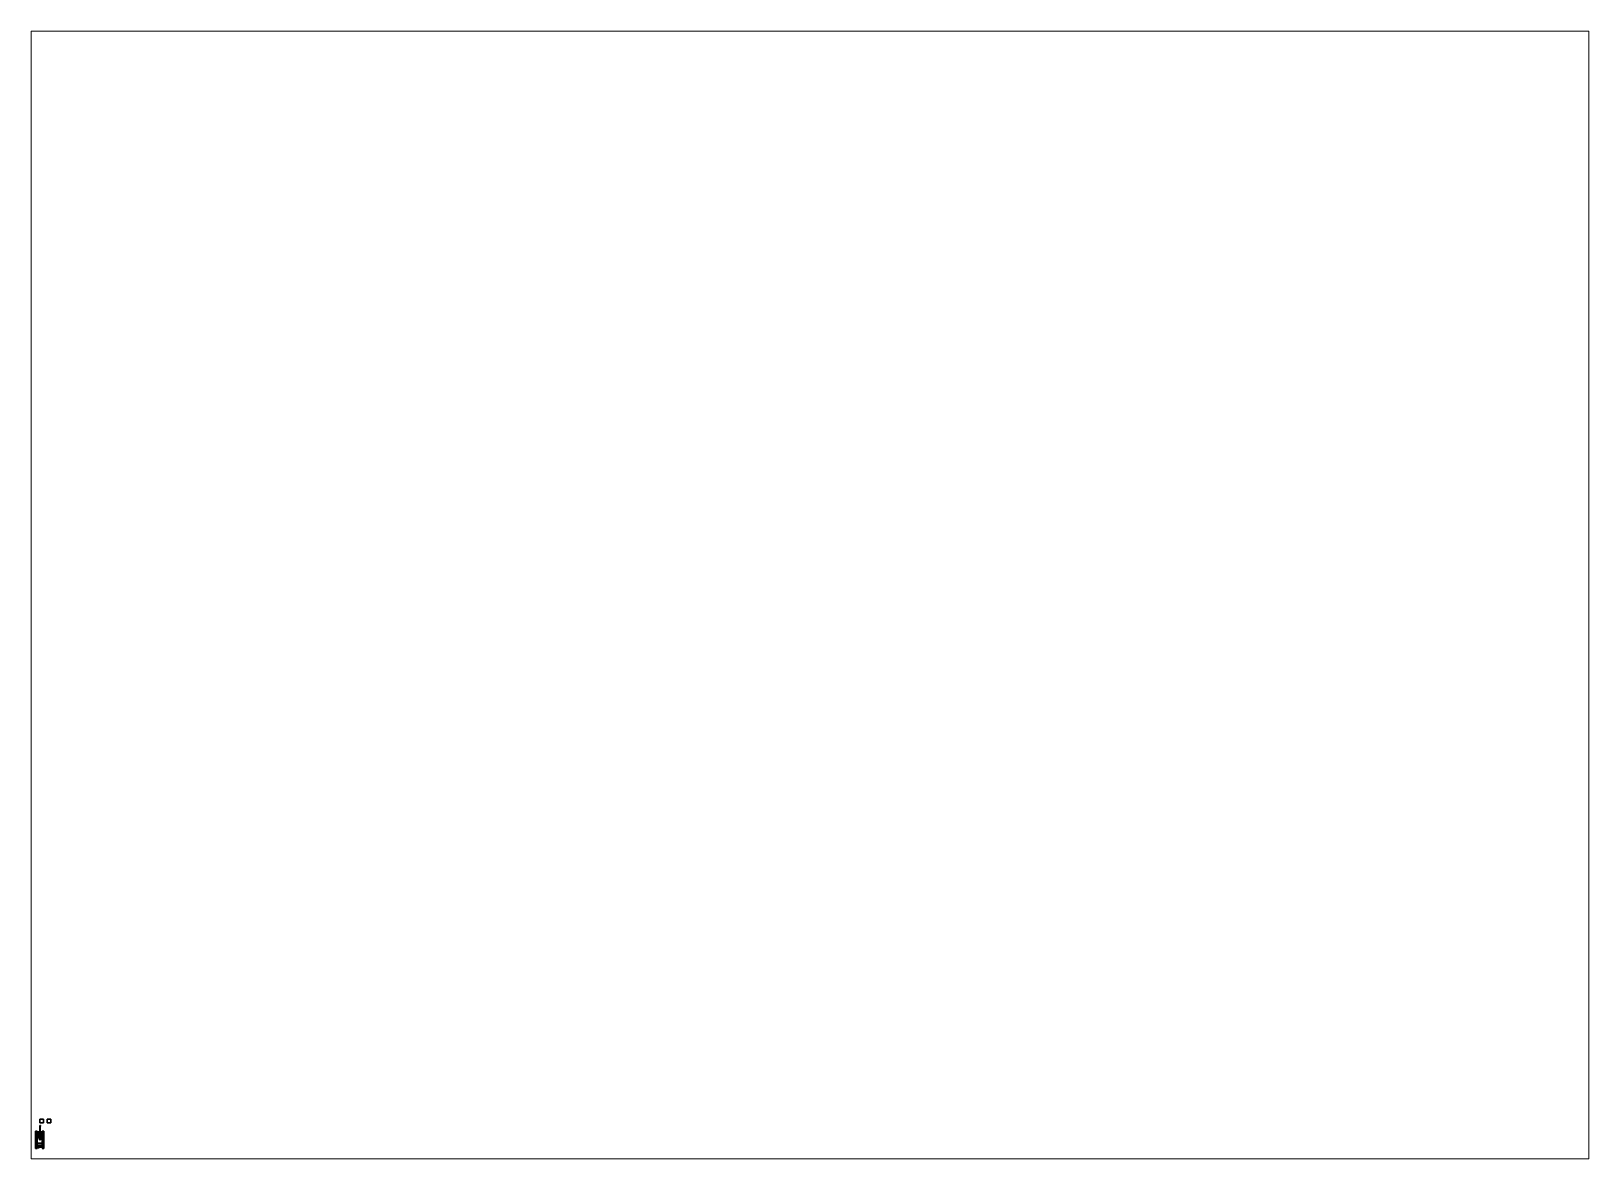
# Paper-space layout 'Layout1' of a CAD drawing. Header units: millimetres. Extents: x 28 to 251, y 20 to 181.
# The model-space entities are those that its viewports show. They can reach past a viewport. Long polylines and large blocks are cut down to what shows.
import ezdxf

# ---------------------------------------------------------------- set-up
doc = ezdxf.new("R2010")
doc.units = ezdxf.units.MM
for name, color, linetype in [('gun', 1, 'Continuous'), ('mudguards', 6, 'Continuous'), ('sleeve', 5, 'Continuous'), ('tracks', 3, 'Continuous'), ('turret', 2, 'Continuous'), ('wheels', 2, 'Continuous')]:
    doc.layers.add(name, color=color, linetype=linetype)

msp = doc.modelspace()

# ---------------------------------------------------------------- linework, layer by layer
for points in [[(1, 5.59, 1), (1, 5.59), (0, 5.59), (0, 5.59, 1)], [(1, 5.59), (1, 4.59), (0, 4.59), (0, 5.59)], [(0, 5.59), (0, 4.59), (0, 4.59, 1), (0, 5.59, 1)], [(0, 5.59, 1), (0, 4.59, 1), (1, 4.59, 1), (1, 5.59, 1)], [(0, 4.59, 1), (0, 4.59), (1, 4.59), (1, 4.59, 1)], [(1, 4.59, 1), (1, 4.59), (1, 5.59), (1, 5.59, 1)], [(3, 5.59), (3, 4.59), (2, 4.59), (2, 5.59)], [(2, 5.59), (2, 4.59), (3, 4.59), (3, 5.59)], [(-0.71, 0.9, 1.12), (-1.14, 0.77, 1.12), (-1.08, 0.77, 1.38), (-0.68, 0.85, 1.38)], [(1.14, 0.77, 1.12), (0.88, 0.9, 1.12), (-0.71, 0.9, 1.12), (-1.14, 0.77, 1.12)], [(-1.14, 0.77, 1.12), (-1.14, -0.08, 1.12), (-0.9, -0.08, 2.12), (-0.9, 0.77, 2.12)], [(1.12, -0.96, 1.12), (1.12, 0.77, 1.12), (-1.12, 0.77, 1.12), (-1.12, -0.96, 1.12)], [(-0.82, 0.77, 1.12), (-1.12, 0.77, 1.12), (-0.88, 0.77, 2.12), (-0.27, 0.77, 2.12)], [(-0.88, -0.08, 2.12), (-1.12, -0.08, 1.12), (-1.12, 0.75, 1.12), (-0.88, 0.75, 2.12)], [(-0.88, 0.75, 2.12), (-1.12, 0.75, 1.12), (-0.82, 0.75, 1.12), (-0.27, 0.75, 2.12)], [(-0.68, 0.85, 1.38), (-1.08, 0.77, 1.38), (-0.9, 0.77, 2.12), (-0.68, 0.85, 1.38)], [(-0.98, 1.75, 1.31), (-1.01, 1.75, 1.25), (-1.01, 1.73, 1.25), (-0.98, 1.73, 1.31)], [(-1.01, 1.75, 1.25), (-0.98, 1.75, 1.19), (-0.98, 1.73, 1.19), (-1.01, 1.73, 1.25)], [(-0.87, 1.75, 1.25), (-1.01, 1.75, 1.25), (-0.98, 1.75, 1.31), (-0.91, 1.75, 1.31)], [(-0.91, 1.75, 1.19), (-0.98, 1.75, 1.19), (-1.01, 1.75, 1.25), (-0.87, 1.75, 1.25)], [(-1, 1.7, 1.25), (-1.01, 1.73, 1.25), (-0.98, 1.73, 1.19), (-0.97, 1.7, 1.2)], [(-0.97, 1.7, 1.3), (-0.98, 1.73, 1.31), (-1.01, 1.73, 1.25), (-1, 1.7, 1.25)], [(-0.98, 1.67, 1.25), (-1, 1.7, 1.25), (-0.97, 1.7, 1.2), (-0.96, 1.67, 1.22)], [(-0.96, 1.67, 1.28), (-0.97, 1.7, 1.3), (-1, 1.7, 1.25), (-0.98, 1.67, 1.25)], [(-0.91, 1.75, 1.31), (-0.98, 1.75, 1.31), (-0.98, 1.73, 1.31), (-0.91, 1.73, 1.31)], [(-0.98, 1.75, 1.19), (-0.91, 1.75, 1.19), (-0.91, 1.73, 1.19), (-0.98, 1.73, 1.19)], [(-0.94, 1.66, 1.25), (-0.98, 1.67, 1.25), (-0.96, 1.67, 1.22), (-0.94, 1.66, 1.25)], [(-0.94, 1.66, 1.25), (-0.96, 1.67, 1.28), (-0.98, 1.67, 1.25), (-0.94, 1.66, 1.25)], [(-0.97, 1.7, 1.2), (-0.98, 1.73, 1.19), (-0.91, 1.73, 1.19), (-0.91, 1.7, 1.2)], [(-0.91, 1.7, 1.3), (-0.91, 1.73, 1.31), (-0.98, 1.73, 1.31), (-0.97, 1.7, 1.3)], [(-0.96, 1.67, 1.22), (-0.97, 1.7, 1.2), (-0.91, 1.7, 1.2), (-0.92, 1.67, 1.22)], [(-0.92, 1.67, 1.28), (-0.91, 1.7, 1.3), (-0.97, 1.7, 1.3), (-0.96, 1.67, 1.28)], [(-0.94, 1.66, 1.25), (-0.96, 1.67, 1.22), (-0.92, 1.67, 1.22), (-0.94, 1.66, 1.25)], [(-0.94, 1.66, 1.25), (-0.92, 1.67, 1.28), (-0.96, 1.67, 1.28), (-0.94, 1.66, 1.25)], [(-0.94, 1.72, 1.12), (-0.95, 1.71, 1.12), (-0.95, 1.71, 1.2), (-0.94, 1.72, 1.2)], [(-0.95, 1.71, 1.12), (-0.94, 1.7, 1.12), (-0.94, 1.7, 1.2), (-0.95, 1.71, 1.2)], [(-0.93, 1.71, 1.12), (-0.94, 1.72, 1.12), (-0.94, 1.72, 1.2), (-0.93, 1.71, 1.2)], [(-0.94, 1.7, 1.12), (-0.93, 1.71, 1.12), (-0.93, 1.71, 1.2), (-0.94, 1.7, 1.2)], [(-0.94, 1.66, 1.25), (-0.92, 1.67, 1.22), (-0.91, 1.67, 1.25), (-0.94, 1.66, 1.25)], [(-0.94, 1.66, 1.25), (-0.91, 1.67, 1.25), (-0.92, 1.67, 1.28), (-0.94, 1.66, 1.25)], [(-0.92, 1.67, 1.22), (-0.91, 1.7, 1.2), (-0.88, 1.7, 1.25), (-0.91, 1.67, 1.25)], [(-0.91, 1.67, 1.25), (-0.88, 1.7, 1.25), (-0.91, 1.7, 1.3), (-0.92, 1.67, 1.28)], [(-0.87, 1.75, 1.25), (-0.91, 1.75, 1.31), (-0.91, 1.73, 1.31), (-0.87, 1.73, 1.25)], [(-0.91, 1.75, 1.19), (-0.87, 1.75, 1.25), (-0.87, 1.73, 1.25), (-0.91, 1.73, 1.19)], [(-0.91, 1.7, 1.2), (-0.91, 1.73, 1.19), (-0.87, 1.73, 1.25), (-0.88, 1.7, 1.25)], [(-0.88, 1.7, 1.25), (-0.87, 1.73, 1.25), (-0.91, 1.73, 1.31), (-0.91, 1.7, 1.3)], [(-0.65, 0.89, 1.48), (-0.68, 0.85, 1.38), (-0.9, 0.77, 2.12), (-0.65, 0.89, 1.48)], [(-0.65, 0.89, 1.48), (-0.9, 0.77, 2.12), (-0.88, 0.77, 2.12), (-0.63, 0.89, 1.48)], [(-0.9, 0.77, 2.12), (-0.9, -0.08, 2.12), (-0.88, -0.08, 2.12), (-0.88, 0.77, 2.12)], [(-0.88, 0.36, 2.12), (-0.9, 0.37, 2.12), (-0.89, 0.36, 4.12)], [(-0.9, 0.37, 2.12), (-0.9, 0.35, 2.12), (-0.89, 0.36, 4.12)], [(-0.9, 0.35, 2.12), (-0.88, 0.36, 2.12), (-0.89, 0.36, 4.12)], [(-0.27, 0.77, 2.12), (-0.88, 0.77, 2.12), (-0.88, 0.75, 2.12), (-0.27, 0.75, 2.12)], [(-0.82, 0.77, 1.12), (-0.27, 0.77, 2.12), (-0.27, 0.75, 2.12), (-0.82, 0.75, 1.12)], [(-0.71, 2.08, 0.5), (-0.71, 1.68, 0.33), (-0.71, 1.37, 1.12), (-0.71, 2.08, 0.88)], [(0.71, 2.08, 0.88), (0.71, 2.08, 0.5), (-0.71, 2.08, 0.5), (-0.71, 2.08, 0.88)], [(0.71, 2.08, 0.5), (0.71, 1.68, 0.33), (-0.71, 1.68, 0.33), (-0.71, 2.08, 0.5)], [(-0.71, 2.08, 0.88), (-0.71, 1.37, 1.12), (0.71, 1.37, 1.12), (0.71, 2.08, 0.88)], [(-0.71, 1.68, 0.33), (-0.71, -1.49, 0.33), (-0.71, -1.99, 1.12), (-0.71, 1.37, 1.12)], [(0.71, 1.68, 0.33), (0.71, -1.49, 0.33), (-0.71, -1.49, 0.33), (-0.71, 1.68, 0.33)], [(-0.71, 1.37, 1.12), (-0.71, 1.37, 1.12), (-0.55, 1.2, 1.12), (-0.16, 1.37, 1.12)], [(-0.71, 0.9, 1.12), (-0.71, 0.9, 1.12), (-0.55, 1.2, 1.12), (-0.71, 1.37, 1.12)], [(-0.55, 1.2, 1.12), (-0.71, 0.9, 1.12), (-0.68, 0.85, 1.38), (-0.52, 1.17, 1.38)], [(-0.71, 0.9, 1.12), (0.88, 0.9, 1.12), (0.8, 0.89, 1.38), (-0.63, 0.89, 1.38)], [(-0.52, 1.17, 1.38), (-0.68, 0.85, 1.38), (-0.68, 0.85, 1.38), (-0.52, 1.13, 1.38)], [(-0.52, 1.13, 1.38), (-0.68, 0.85, 1.38), (-0.65, 0.89, 1.48), (-0.5, 1.09, 1.48)], [(-0.49, 1.08, 1.48), (-0.5, 1.09, 1.48), (-0.65, 0.89, 1.48), (-0.63, 0.89, 1.48)], [(-0.51, 1.12, 1.38), (-0.49, 1.08, 1.48), (-0.63, 0.89, 1.48), (-0.63, 0.89, 1.38)], [(-0.63, 0.89, 1.38), (0.8, 0.89, 1.38), (0.77, 0.99, 1.38), (-0.51, 1.12, 1.38)], [(-0.16, 1.37, 1.12), (-0.55, 1.2, 1.12), (-0.52, 1.17, 1.38), (-0.16, 1.32, 1.38)], [(-0.16, 1.32, 1.38), (-0.52, 1.17, 1.38), (-0.52, 1.13, 1.38), (-0.16, 1.3, 1.38)], [(-0.16, 1.3, 1.38), (-0.52, 1.13, 1.38), (-0.5, 1.09, 1.48), (-0.16, 1.25, 1.48)], [(-0.16, 1.28, 1.38), (-0.16, 1.23, 1.48), (-0.49, 1.08, 1.48), (-0.51, 1.12, 1.38)], [(-0.51, 1.12, 1.38), (0.77, 0.99, 1.38), (0.67, 1.12, 1.38), (-0.16, 1.28, 1.38)], [(-0.16, 1.23, 1.48), (-0.16, 1.25, 1.48), (-0.5, 1.09, 1.48), (-0.49, 1.08, 1.48)], [(0.37, 1.32, 1.38), (0.37, 1.37, 1.12), (-0.16, 1.37, 1.12), (-0.16, 1.32, 1.38)], [(0.37, 1.32, 1.38), (-0.16, 1.32, 1.38), (-0.16, 1.3, 1.38), (0.37, 1.3, 1.38)], [(0.37, 1.25, 1.48), (0.37, 1.3, 1.38), (-0.16, 1.3, 1.38), (-0.16, 1.25, 1.48)], [(0.37, 1.28, 1.38), (0.37, 1.23, 1.48), (-0.16, 1.23, 1.48), (-0.16, 1.28, 1.38)], [(-0.16, 1.28, 1.38), (0.67, 1.12, 1.38), (0.37, 1.28, 1.38), (-0.16, 1.28, 1.38)], [(0.37, 1.23, 1.48), (0.37, 1.25, 1.48), (-0.16, 1.25, 1.48), (-0.16, 1.23, 1.48)], [(0.68, 1.17, 1.38), (0.71, 1.2, 1.12), (0.37, 1.37, 1.12), (0.37, 1.32, 1.38)], [(0.71, 1.2, 1.12), (0.71, 1.37, 1.12), (0.71, 1.37, 1.12), (0.37, 1.37, 1.12)], [(0.68, 1.17, 1.38), (0.37, 1.32, 1.38), (0.37, 1.3, 1.38), (0.68, 1.13, 1.38)], [(0.66, 1.09, 1.48), (0.68, 1.13, 1.38), (0.37, 1.3, 1.38), (0.37, 1.25, 1.48)], [(0.67, 1.12, 1.38), (0.65, 1.08, 1.48), (0.37, 1.23, 1.48), (0.37, 1.28, 1.38)], [(0.65, 1.08, 1.48), (0.66, 1.09, 1.48), (0.37, 1.25, 1.48), (0.37, 1.23, 1.48)], [(1.12, 0.77, 1.12), (1.04, 0.77, 1.12), (0.49, 0.77, 2.12), (0.88, 0.77, 2.12)], [(0.88, 0.77, 2.12), (0.49, 0.77, 2.12), (0.49, 0.75, 2.12), (0.88, 0.75, 2.12)], [(0.49, 0.77, 2.12), (1.04, 0.77, 1.12), (1.04, 0.75, 1.12), (0.49, 0.75, 2.12)], [(0.49, 0.75, 2.12), (1.04, 0.75, 1.12), (1.12, 0.75, 1.12), (0.88, 0.75, 2.12)], [(0.77, 0.99, 1.38), (0.74, 0.98, 1.48), (0.65, 1.08, 1.48), (0.67, 1.12, 1.38)], [(0.74, 0.98, 1.48), (0.75, 0.99, 1.48), (0.66, 1.09, 1.48), (0.65, 1.08, 1.48)], [(0.75, 0.99, 1.48), (0.78, 1.01, 1.38), (0.68, 1.13, 1.38), (0.66, 1.09, 1.48)], [(0.78, 1.07, 1.38), (0.81, 1.08, 1.12), (0.71, 1.2, 1.12), (0.68, 1.17, 1.38)], [(0.78, 1.07, 1.38), (0.68, 1.17, 1.38), (0.68, 1.13, 1.38), (0.78, 1.01, 1.38)], [(0.71, 1.37, 1.12), (0.71, 1.68, 0.33), (0.71, 2.08, 0.5), (0.71, 2.08, 0.88)], [(0.71, -1.99, 1.12), (0.71, -1.49, 0.33), (0.71, 1.68, 0.33), (0.71, 1.37, 1.12)], [(0.8, 0.89, 1.38), (0.8, 0.89, 1.48), (0.74, 0.98, 1.48), (0.77, 0.99, 1.38)], [(0.8, 0.89, 1.48), (0.82, 0.89, 1.48), (0.75, 0.99, 1.48), (0.74, 0.98, 1.48)], [(0.82, 0.89, 1.48), (0.85, 0.85, 1.38), (0.78, 1.01, 1.38), (0.75, 0.99, 1.48)], [(0.85, 0.85, 1.38), (0.88, 0.9, 1.12), (0.81, 1.08, 1.12), (0.78, 1.07, 1.38)], [(0.85, 0.85, 1.38), (0.78, 1.07, 1.38), (0.78, 1.01, 1.38), (0.85, 0.85, 1.38)], [(0.8, 0.89, 1.48), (0.88, 0.77, 2.12), (0.9, 0.77, 2.12), (0.82, 0.89, 1.48)], [(0.8, 0.89, 1.38), (0.88, 0.77, 2.12), (0.88, 0.77, 2.12), (0.8, 0.89, 1.48)], [(0.9, 0.77, 2.12), (0.85, 0.85, 1.38), (0.82, 0.89, 1.48)], [(1.08, 0.77, 1.38), (1.14, 0.77, 1.12), (0.88, 0.9, 1.12), (0.85, 0.85, 1.38)], [(0.9, 0.77, 2.12), (1.08, 0.77, 1.38), (0.85, 0.85, 1.38)], [(0.97, 1.75, 1.19), (0.91, 1.75, 1.19), (0.87, 1.75, 1.25), (1.01, 1.75, 1.25)], [(1.01, 1.75, 1.25), (0.87, 1.75, 1.25), (0.91, 1.75, 1.31), (0.97, 1.75, 1.31)], [(0.87, 1.75, 1.25), (0.91, 1.75, 1.19), (0.91, 1.73, 1.19), (0.87, 1.73, 1.25)], [(0.91, 1.75, 1.31), (0.87, 1.75, 1.25), (0.87, 1.73, 1.25), (0.91, 1.73, 1.31)], [(0.91, 1.7, 1.3), (0.91, 1.73, 1.31), (0.87, 1.73, 1.25), (0.88, 1.7, 1.25)], [(0.88, 1.7, 1.25), (0.87, 1.73, 1.25), (0.91, 1.73, 1.19), (0.91, 1.7, 1.2)], [(0.92, 1.67, 1.28), (0.91, 1.7, 1.3), (0.88, 1.7, 1.25), (0.91, 1.67, 1.25)], [(0.91, 1.67, 1.25), (0.88, 1.7, 1.25), (0.91, 1.7, 1.2), (0.92, 1.67, 1.22)], [(0.88, 0.77, 2.12), (0.88, -0.08, 2.12), (0.9, -0.08, 2.12), (0.9, 0.77, 2.12)], [(1.12, 0.75, 1.12), (1.12, -0.08, 1.12), (0.88, -0.08, 2.12), (0.88, 0.75, 2.12)], [(0.9, -0.08, 2.12), (1.14, -0.08, 1.12), (1.14, 0.77, 1.12), (0.9, 0.77, 2.12)], [(0.91, 1.75, 1.19), (0.97, 1.75, 1.19), (0.97, 1.73, 1.19), (0.91, 1.73, 1.19)], [(0.97, 1.75, 1.31), (0.91, 1.75, 1.31), (0.91, 1.73, 1.31), (0.97, 1.73, 1.31)], [(0.97, 1.7, 1.3), (0.97, 1.73, 1.31), (0.91, 1.73, 1.31), (0.91, 1.7, 1.3)], [(0.91, 1.7, 1.2), (0.91, 1.73, 1.19), (0.97, 1.73, 1.19), (0.97, 1.7, 1.2)], [(0.96, 1.67, 1.28), (0.97, 1.7, 1.3), (0.91, 1.7, 1.3), (0.92, 1.67, 1.28)], [(0.92, 1.67, 1.22), (0.91, 1.7, 1.2), (0.97, 1.7, 1.2), (0.96, 1.67, 1.22)], [(0.94, 1.66, 1.25), (0.92, 1.67, 1.28), (0.91, 1.67, 1.25), (0.94, 1.66, 1.25)], [(0.94, 1.66, 1.25), (0.91, 1.67, 1.25), (0.92, 1.67, 1.22), (0.94, 1.66, 1.25)], [(0.94, 1.66, 1.25), (0.96, 1.67, 1.28), (0.92, 1.67, 1.28), (0.94, 1.66, 1.25)], [(0.94, 1.66, 1.25), (0.92, 1.67, 1.22), (0.96, 1.67, 1.22), (0.94, 1.66, 1.25)], [(0.94, 1.72, 1.12), (0.93, 1.71, 1.12), (0.93, 1.71, 1.2), (0.94, 1.72, 1.2)], [(0.93, 1.71, 1.12), (0.94, 1.7, 1.12), (0.94, 1.7, 1.2), (0.93, 1.71, 1.2)], [(0.95, 1.71, 1.12), (0.94, 1.72, 1.12), (0.94, 1.72, 1.2), (0.95, 1.71, 1.2)], [(0.94, 1.7, 1.12), (0.95, 1.71, 1.12), (0.95, 1.71, 1.2), (0.94, 1.7, 1.2)], [(0.94, 1.66, 1.25), (0.97, 1.67, 1.25), (0.96, 1.67, 1.28), (0.94, 1.66, 1.25)], [(0.94, 1.66, 1.25), (0.96, 1.67, 1.22), (0.97, 1.67, 1.25), (0.94, 1.66, 1.25)], [(0.97, 1.67, 1.25), (1, 1.7, 1.25), (0.97, 1.7, 1.3), (0.96, 1.67, 1.28)], [(0.96, 1.67, 1.22), (0.97, 1.7, 1.2), (1, 1.7, 1.25), (0.97, 1.67, 1.25)], [(0.97, 1.75, 1.19), (1.01, 1.75, 1.25), (1.01, 1.73, 1.25), (0.97, 1.73, 1.19)], [(1, 1.7, 1.25), (1.01, 1.73, 1.25), (0.97, 1.73, 1.31), (0.97, 1.7, 1.3)], [(0.97, 1.7, 1.2), (0.97, 1.73, 1.19), (1.01, 1.73, 1.25), (1, 1.7, 1.25)], [(1.01, 1.75, 1.25), (0.97, 1.75, 1.31), (0.97, 1.73, 1.31), (1.01, 1.73, 1.25)], [(-1.14, -0.08, 1.12), (-1.14, -0.91, 1.12), (-1.03, -0.91, 1.73), (-0.9, -0.08, 2.12)], [(-1.14, -0.91, 1.12), (-1.14, -1.02, 1.12), (-1.05, -1.02, 1.69), (-1.03, -0.91, 1.73)], [(1.02, -0.96, 1.51), (1.14, -0.96, 1.12), (-1.14, -0.96, 1.12), (-1.02, -0.96, 1.51)], [(-1.14, -0.96, 1.12), (-1.14, -1.99, 1.12), (-1.05, -1.99, 1.44), (-1.02, -0.96, 1.51)], [(-1.05, -1.02, 1.69), (-1.14, -1.02, 1.12), (-1.12, -1.02, 1.12), (-1.03, -1.02, 1.69)], [(-1.05, -1.99, 1.44), (-1.14, -1.99, 1.12), (1.14, -1.99, 1.12), (1.05, -1.99, 1.44)], [(-1.01, -0.91, 1.73), (-1.12, -0.91, 1.12), (-1.12, -0.08, 1.12), (-0.88, -0.08, 2.12)], [(-1.03, -1.02, 1.69), (-1.12, -1.02, 1.12), (-1.12, -0.91, 1.12), (-1.01, -0.91, 1.73)], [(-1.03, -0.91, 1.73), (-1.05, -1.02, 1.69), (-1.03, -1.02, 1.69), (-1.01, -0.91, 1.73)], [(-1.02, -0.96, 1.51), (-1.05, -1.99, 1.44), (1.05, -1.99, 1.44), (1.02, -0.96, 1.51)], [(-0.9, -0.08, 2.12), (-1.03, -0.91, 1.73), (-1.01, -0.91, 1.73), (-0.88, -0.08, 2.12)], [(-0.71, -1.49, 0.33), (-0.71, -2.03, 0.64), (-0.71, -1.99, 1.12)], [(0.71, -1.49, 0.33), (0.71, -2.03, 0.64), (-0.71, -2.03, 0.64), (-0.71, -1.49, 0.33)], [(-0.71, -1.99, 1.12), (-0.71, -2.03, 0.64), (0.71, -2.03, 0.64), (0.71, -1.99, 1.12)], [(-0.59, -2.01, 0.95), (-0.59, -2.22, 0.95), (-0.59, -2.22, 1.1), (-0.59, -2.01, 1.1)], [(-0.14, -2.01, 1.1), (-0.14, -2.01, 0.95), (-0.59, -2.01, 0.95), (-0.59, -2.01, 1.1)], [(-0.59, -2.01, 1.1), (-0.59, -2.22, 1.1), (-0.59, -2.16, 1.16), (-0.59, -2.07, 1.16)], [(-0.14, -2.07, 1.16), (-0.14, -2.01, 1.1), (-0.59, -2.01, 1.1), (-0.59, -2.07, 1.16)], [(-0.59, -2.22, 0.95), (-0.59, -2.01, 0.95), (-0.59, -2.07, 0.89), (-0.59, -2.16, 0.89)], [(-0.59, -2.07, 0.89), (-0.59, -2.01, 0.95), (-0.14, -2.01, 0.95), (-0.14, -2.07, 0.89)], [(-0.59, -2.07, 1.16), (-0.59, -2.16, 1.16), (-0.14, -2.16, 1.16), (-0.14, -2.07, 1.16)], [(-0.59, -2.16, 0.89), (-0.59, -2.07, 0.89), (-0.14, -2.07, 0.89), (-0.14, -2.16, 0.89)], [(-0.59, -2.16, 1.16), (-0.59, -2.22, 1.1), (-0.14, -2.22, 1.1), (-0.14, -2.16, 1.16)], [(-0.14, -2.16, 0.89), (-0.14, -2.22, 0.95), (-0.59, -2.22, 0.95), (-0.59, -2.16, 0.89)], [(-0.59, -2.22, 1.1), (-0.59, -2.22, 0.95), (-0.14, -2.22, 0.95), (-0.14, -2.22, 1.1)], [(-0.14, -2.22, 1.1), (-0.14, -2.22, 0.95), (-0.14, -2.01, 0.95), (-0.14, -2.01, 1.1)], [(-0.14, -2.16, 1.16), (-0.14, -2.22, 1.1), (-0.14, -2.01, 1.1), (-0.14, -2.07, 1.16)], [(-0.14, -2.07, 0.89), (-0.14, -2.01, 0.95), (-0.14, -2.22, 0.95), (-0.14, -2.16, 0.89)], [(0.71, -1.99, 1.12), (0.71, -2.03, 0.64), (0.71, -1.49, 0.33), (0.71, -1.99, 1.12)], [(1.12, -0.08, 1.12), (1.12, -0.91, 1.12), (1.01, -0.91, 1.73), (0.88, -0.08, 2.12)], [(0.88, -0.08, 2.12), (1.01, -0.91, 1.73), (1.03, -0.91, 1.73), (0.9, -0.08, 2.12)], [(1.03, -0.91, 1.73), (1.14, -0.91, 1.12), (1.14, -0.08, 1.12), (0.9, -0.08, 2.12)], [(1.12, -0.91, 1.12), (1.12, -1.02, 1.12), (1.03, -1.02, 1.69), (1.01, -0.91, 1.73)], [(1.01, -0.91, 1.73), (1.03, -1.02, 1.69), (1.05, -1.02, 1.69), (1.03, -0.91, 1.73)], [(1.05, -1.99, 1.44), (1.14, -1.99, 1.12), (1.14, -0.96, 1.12), (1.02, -0.96, 1.51)], [(1.05, -1.02, 1.69), (1.14, -1.02, 1.12), (1.14, -0.91, 1.12), (1.03, -0.91, 1.73)], [(1.03, -1.02, 1.69), (1.12, -1.02, 1.12), (1.14, -1.02, 1.12), (1.05, -1.02, 1.69)]]:
    msp.add_3dface(points)
at = {"color": 5}
for points in [[(-0.87, 1.54, 0.42), (-0.87, 1.5, 0.36), (-0.87, 1.49, 0.53), (-0.87, 1.53, 0.5)], [(-0.71, 1.53, 0.5), (-0.71, 1.54, 0.42), (-0.87, 1.54, 0.42), (-0.87, 1.53, 0.5)], [(-0.71, 1.54, 0.42), (-0.71, 1.5, 0.36), (-0.87, 1.5, 0.36), (-0.87, 1.54, 0.42)], [(-0.87, 1.53, 0.5), (-0.87, 1.49, 0.53), (-0.71, 1.49, 0.53), (-0.71, 1.53, 0.5)], [(-0.87, 1.5, 0.36), (-0.87, 1.45, 0.33), (-0.87, 1.38, 0.66), (-0.87, 1.48, 0.65)], [(-0.71, 1.5, 0.36), (-0.71, 1.45, 0.33), (-0.87, 1.45, 0.33), (-0.87, 1.5, 0.36)], [(-0.71, 1.48, 0.65), (-0.71, 1.49, 0.53), (-0.87, 1.49, 0.53), (-0.87, 1.48, 0.65)], [(-0.87, 1.48, 0.65), (-0.87, 1.38, 0.66), (-0.71, 1.38, 0.66), (-0.71, 1.48, 0.65)], [(-0.87, 1.45, 0.33), (-0.87, 0.99, 0.47), (-0.87, 0.99, 0.55), (-0.87, 1.35, 0.52)], [(-0.71, 1.45, 0.33), (-0.71, 0.99, 0.47), (-0.87, 0.99, 0.47), (-0.87, 1.45, 0.33)], [(-0.87, 1.45, 0.33), (-0.87, 1.35, 0.52), (-0.87, 1.35, 0.54), (-0.87, 1.38, 0.66)], [(-0.87, 1.35, 0.54), (-0.87, 1.03, 0.68), (-0.87, 0.87, 0.76), (-0.87, 1.38, 0.66)], [(-0.87, 1.38, 0.66), (-0.87, 1.06, 0.72), (-0.71, 1.06, 0.72), (-0.71, 1.38, 0.66)], [(-0.87, 1.35, 0.52), (-0.87, 0.99, 0.55), (-0.71, 0.99, 0.55), (-0.71, 1.35, 0.52)], [(-0.71, 1.35, 0.54), (-0.71, 1.03, 0.68), (-0.87, 1.03, 0.68), (-0.87, 1.35, 0.54)], [(-0.87, 1.35, 0.54), (-0.87, 1.35, 0.52), (-0.71, 1.35, 0.52), (-0.71, 1.35, 0.54)], [(-0.71, 0.97, 0.87), (-0.71, 1.06, 0.72), (-0.87, 1.06, 0.72), (-0.87, 0.97, 0.87)], [(-0.87, 1.06, 0.72), (-0.87, 0.89, 0.76), (-0.87, 0.95, 0.87), (-0.87, 0.97, 0.87)], [(-0.87, 0.87, 0.76), (-0.87, 1.03, 0.68), (-0.71, 1.03, 0.68), (-0.71, 0.87, 0.76)], [(-0.87, 0.99, 0.55), (-0.87, 0.99, 0.47), (-0.71, 0.99, 0.47), (-0.71, 0.99, 0.55)], [(-0.87, 0.97, 0.87), (-0.87, 0.95, 0.87), (-0.71, 0.95, 0.87), (-0.71, 0.97, 0.87)], [(-0.87, 0.95, 0.42), (-0.87, 0.91, 0.36), (-0.87, 0.9, 0.53), (-0.87, 0.94, 0.5)], [(-0.71, 0.94, 0.5), (-0.71, 0.95, 0.42), (-0.87, 0.95, 0.42), (-0.87, 0.94, 0.5)], [(-0.71, 0.95, 0.42), (-0.71, 0.91, 0.36), (-0.87, 0.91, 0.36), (-0.87, 0.95, 0.42)], [(-0.87, 0.95, 0.87), (-0.87, 0.89, 0.76), (-0.71, 0.89, 0.76), (-0.71, 0.95, 0.87)], [(-0.87, 0.94, 0.5), (-0.87, 0.9, 0.53), (-0.71, 0.9, 0.53), (-0.71, 0.94, 0.5)], [(-0.87, 0.91, 0.36), (-0.87, 0.86, 0.33), (-0.87, 0.79, 0.66), (-0.87, 0.89, 0.65)], [(-0.71, 0.91, 0.36), (-0.71, 0.86, 0.33), (-0.87, 0.86, 0.33), (-0.87, 0.91, 0.36)], [(-0.71, 0.89, 0.65), (-0.71, 0.9, 0.53), (-0.87, 0.9, 0.53), (-0.87, 0.89, 0.65)], [(-0.87, 0.89, 0.76), (-0.87, 0.87, 0.76), (-0.71, 0.87, 0.76), (-0.71, 0.89, 0.76)], [(-0.87, 0.89, 0.65), (-0.87, 0.79, 0.66), (-0.71, 0.79, 0.66), (-0.71, 0.89, 0.65)], [(-0.87, 0.86, 0.33), (-0.87, 0.4, 0.47), (-0.87, 0.4, 0.55), (-0.87, 0.76, 0.52)], [(-0.71, 0.86, 0.33), (-0.71, 0.4, 0.47), (-0.87, 0.4, 0.47), (-0.87, 0.86, 0.33)], [(-0.87, 0.86, 0.33), (-0.87, 0.76, 0.52), (-0.87, 0.76, 0.54), (-0.87, 0.79, 0.66)], [(-0.87, 0.79, 0.66), (-0.87, 0.47, 0.72), (-0.71, 0.47, 0.72), (-0.71, 0.79, 0.66)], [(-0.87, 0.76, 0.54), (-0.87, 0.44, 0.68), (-0.87, 0.28, 0.76), (-0.87, 0.79, 0.66)], [(-0.87, 0.76, 0.52), (-0.87, 0.4, 0.55), (-0.71, 0.4, 0.55), (-0.71, 0.76, 0.52)], [(-0.71, 0.76, 0.54), (-0.71, 0.44, 0.68), (-0.87, 0.44, 0.68), (-0.87, 0.76, 0.54)], [(-0.87, 0.76, 0.54), (-0.87, 0.76, 0.52), (-0.71, 0.76, 0.52), (-0.71, 0.76, 0.54)], [(-0.87, 0.47, 0.72), (-0.87, 0.3, 0.76), (-0.87, 0.36, 0.87), (-0.87, 0.38, 0.87)], [(-0.71, 0.38, 0.87), (-0.71, 0.47, 0.72), (-0.87, 0.47, 0.72), (-0.87, 0.38, 0.87)], [(-0.87, 0.28, 0.76), (-0.87, 0.44, 0.68), (-0.71, 0.44, 0.68), (-0.71, 0.28, 0.76)], [(-0.87, 0.4, 0.55), (-0.87, 0.4, 0.47), (-0.71, 0.4, 0.47), (-0.71, 0.4, 0.55)], [(-0.87, 0.38, 0.87), (-0.87, 0.36, 0.87), (-0.71, 0.36, 0.87), (-0.71, 0.38, 0.87)], [(-0.87, 0.36, 0.42), (-0.87, 0.32, 0.36), (-0.87, 0.31, 0.53), (-0.87, 0.35, 0.5)], [(-0.71, 0.35, 0.5), (-0.71, 0.36, 0.42), (-0.87, 0.36, 0.42), (-0.87, 0.35, 0.5)], [(-0.71, 0.36, 0.42), (-0.71, 0.32, 0.36), (-0.87, 0.32, 0.36), (-0.87, 0.36, 0.42)], [(-0.87, 0.36, 0.87), (-0.87, 0.3, 0.76), (-0.71, 0.3, 0.76), (-0.71, 0.36, 0.87)], [(-0.87, 0.35, 0.5), (-0.87, 0.31, 0.53), (-0.71, 0.31, 0.53), (-0.71, 0.35, 0.5)], [(-0.87, 0.32, 0.36), (-0.87, 0.27, 0.33), (-0.87, 0.2, 0.66), (-0.87, 0.3, 0.65)], [(-0.71, 0.32, 0.36), (-0.71, 0.27, 0.33), (-0.87, 0.27, 0.33), (-0.87, 0.32, 0.36)], [(-0.71, 0.3, 0.65), (-0.71, 0.31, 0.53), (-0.87, 0.31, 0.53), (-0.87, 0.3, 0.65)], [(-0.87, 0.3, 0.65), (-0.87, 0.2, 0.66), (-0.71, 0.2, 0.66), (-0.71, 0.3, 0.65)], [(-0.87, 0.3, 0.76), (-0.87, 0.28, 0.76), (-0.71, 0.28, 0.76), (-0.71, 0.3, 0.76)], [(-0.87, 0.27, 0.33), (-0.87, -0.19, 0.47), (-0.87, -0.19, 0.55), (-0.87, 0.17, 0.52)], [(-0.71, 0.27, 0.33), (-0.71, -0.19, 0.47), (-0.87, -0.19, 0.47), (-0.87, 0.27, 0.33)], [(-0.87, 0.27, 0.33), (-0.87, 0.17, 0.52), (-0.87, 0.17, 0.54), (-0.87, 0.2, 0.66)], [(-0.87, 0.2, 0.66), (-0.87, -0.12, 0.72), (-0.71, -0.12, 0.72), (-0.71, 0.2, 0.66)], [(-0.87, 0.17, 0.54), (-0.87, -0.15, 0.68), (-0.87, -0.31, 0.76), (-0.87, 0.2, 0.66)], [(-0.87, 0.17, 0.52), (-0.87, -0.19, 0.55), (-0.71, -0.19, 0.55), (-0.71, 0.17, 0.52)], [(-0.71, 0.17, 0.54), (-0.71, -0.15, 0.68), (-0.87, -0.15, 0.68), (-0.87, 0.17, 0.54)], [(-0.87, 0.17, 0.54), (-0.87, 0.17, 0.52), (-0.71, 0.17, 0.52), (-0.71, 0.17, 0.54)], [(0.87, 1.53, 0.5), (0.87, 1.54, 0.42), (0.71, 1.54, 0.42), (0.71, 1.53, 0.5)], [(0.87, 1.54, 0.42), (0.87, 1.5, 0.36), (0.71, 1.5, 0.36), (0.71, 1.54, 0.42)], [(0.71, 1.53, 0.5), (0.71, 1.49, 0.53), (0.87, 1.49, 0.53), (0.87, 1.53, 0.5)], [(0.87, 1.5, 0.36), (0.87, 1.45, 0.33), (0.71, 1.45, 0.33), (0.71, 1.5, 0.36)], [(0.87, 1.48, 0.65), (0.87, 1.49, 0.53), (0.71, 1.49, 0.53), (0.71, 1.48, 0.65)], [(0.71, 1.48, 0.65), (0.71, 1.38, 0.66), (0.87, 1.38, 0.66), (0.87, 1.48, 0.65)], [(0.87, 1.45, 0.33), (0.87, 0.99, 0.47), (0.71, 0.99, 0.47), (0.71, 1.45, 0.33)], [(0.71, 1.38, 0.66), (0.71, 1.06, 0.72), (0.87, 1.06, 0.72), (0.87, 1.38, 0.66)], [(0.71, 1.35, 0.52), (0.71, 0.99, 0.55), (0.87, 0.99, 0.55), (0.87, 1.35, 0.52)], [(0.87, 1.35, 0.54), (0.87, 1.03, 0.68), (0.71, 1.03, 0.68), (0.71, 1.35, 0.54)], [(0.71, 1.35, 0.54), (0.71, 1.35, 0.52), (0.87, 1.35, 0.52), (0.87, 1.35, 0.54)], [(0.87, 0.97, 0.87), (0.87, 1.06, 0.72), (0.71, 1.06, 0.72), (0.71, 0.97, 0.87)], [(0.71, 0.87, 0.76), (0.71, 1.03, 0.68), (0.87, 1.03, 0.68), (0.87, 0.87, 0.76)], [(0.71, 0.99, 0.55), (0.71, 0.99, 0.47), (0.87, 0.99, 0.47), (0.87, 0.99, 0.55)], [(0.71, 0.97, 0.87), (0.71, 0.95, 0.87), (0.87, 0.95, 0.87), (0.87, 0.97, 0.87)], [(0.87, 0.94, 0.5), (0.87, 0.95, 0.42), (0.71, 0.95, 0.42), (0.71, 0.94, 0.5)], [(0.87, 0.95, 0.42), (0.87, 0.91, 0.36), (0.71, 0.91, 0.36), (0.71, 0.95, 0.42)], [(0.71, 0.95, 0.87), (0.71, 0.89, 0.76), (0.87, 0.89, 0.76), (0.87, 0.95, 0.87)], [(0.71, 0.94, 0.5), (0.71, 0.9, 0.53), (0.87, 0.9, 0.53), (0.87, 0.94, 0.5)], [(0.87, 0.91, 0.36), (0.87, 0.86, 0.33), (0.71, 0.86, 0.33), (0.71, 0.91, 0.36)], [(0.87, 0.89, 0.65), (0.87, 0.9, 0.53), (0.71, 0.9, 0.53), (0.71, 0.89, 0.65)], [(0.71, 0.89, 0.76), (0.71, 0.87, 0.76), (0.87, 0.87, 0.76), (0.87, 0.89, 0.76)], [(0.71, 0.89, 0.65), (0.71, 0.79, 0.66), (0.87, 0.79, 0.66), (0.87, 0.89, 0.65)], [(0.87, 0.86, 0.33), (0.87, 0.4, 0.47), (0.71, 0.4, 0.47), (0.71, 0.86, 0.33)], [(0.71, 0.79, 0.66), (0.71, 0.47, 0.72), (0.87, 0.47, 0.72), (0.87, 0.79, 0.66)], [(0.87, 0.76, 0.54), (0.87, 0.44, 0.68), (0.71, 0.44, 0.68), (0.71, 0.76, 0.54)], [(0.71, 0.76, 0.52), (0.71, 0.4, 0.55), (0.87, 0.4, 0.55), (0.87, 0.76, 0.52)], [(0.71, 0.76, 0.54), (0.71, 0.76, 0.52), (0.87, 0.76, 0.52), (0.87, 0.76, 0.54)], [(0.87, 0.38, 0.87), (0.87, 0.47, 0.72), (0.71, 0.47, 0.72), (0.71, 0.38, 0.87)], [(0.71, 0.28, 0.76), (0.71, 0.44, 0.68), (0.87, 0.44, 0.68), (0.87, 0.28, 0.76)], [(0.71, 0.4, 0.55), (0.71, 0.4, 0.47), (0.87, 0.4, 0.47), (0.87, 0.4, 0.55)], [(0.71, 0.38, 0.87), (0.71, 0.36, 0.87), (0.87, 0.36, 0.87), (0.87, 0.38, 0.87)], [(0.87, 0.35, 0.5), (0.87, 0.36, 0.42), (0.71, 0.36, 0.42), (0.71, 0.35, 0.5)], [(0.87, 0.36, 0.42), (0.87, 0.32, 0.36), (0.71, 0.32, 0.36), (0.71, 0.36, 0.42)], [(0.71, 0.36, 0.87), (0.71, 0.3, 0.76), (0.87, 0.3, 0.76), (0.87, 0.36, 0.87)], [(0.71, 0.35, 0.5), (0.71, 0.31, 0.53), (0.87, 0.31, 0.53), (0.87, 0.35, 0.5)], [(0.87, 0.32, 0.36), (0.87, 0.27, 0.33), (0.71, 0.27, 0.33), (0.71, 0.32, 0.36)], [(0.87, 0.3, 0.65), (0.87, 0.31, 0.53), (0.71, 0.31, 0.53), (0.71, 0.3, 0.65)], [(0.71, 0.3, 0.65), (0.71, 0.2, 0.66), (0.87, 0.2, 0.66), (0.87, 0.3, 0.65)], [(0.71, 0.3, 0.76), (0.71, 0.28, 0.76), (0.87, 0.28, 0.76), (0.87, 0.3, 0.76)], [(0.87, 0.27, 0.33), (0.87, -0.19, 0.47), (0.71, -0.19, 0.47), (0.71, 0.27, 0.33)], [(0.71, 0.2, 0.66), (0.71, -0.12, 0.72), (0.87, -0.12, 0.72), (0.87, 0.2, 0.66)], [(0.87, 0.17, 0.54), (0.87, -0.15, 0.68), (0.71, -0.15, 0.68), (0.71, 0.17, 0.54)], [(0.71, 0.17, 0.52), (0.71, -0.19, 0.55), (0.87, -0.19, 0.55), (0.87, 0.17, 0.52)], [(0.71, 0.17, 0.54), (0.71, 0.17, 0.52), (0.87, 0.17, 0.52), (0.87, 0.17, 0.54)], [(0.87, 1.48, 0.54), (0.87, 1.5, 0.36), (0.87, 1.54, 0.42), (0.87, 1.53, 0.5)], [(0.87, 1.38, 0.66), (0.87, 1.45, 0.33), (0.87, 1.5, 0.36), (0.87, 1.48, 0.65)], [(0.87, 0.99, 0.55), (0.87, 0.99, 0.47), (0.87, 1.45, 0.33), (0.87, 1.35, 0.52)], [(0.87, 1.35, 0.54), (0.87, 1.35, 0.52), (0.87, 1.45, 0.33), (0.87, 1.38, 0.66)], [(0.87, 0.87, 0.76), (0.87, 1.03, 0.68), (0.87, 1.35, 0.54), (0.87, 1.38, 0.66)], [(0.87, 0.95, 0.87), (0.87, 0.89, 0.76), (0.87, 1.06, 0.72), (0.87, 0.97, 0.87)], [(0.87, 0.89, 0.54), (0.87, 0.91, 0.36), (0.87, 0.95, 0.42), (0.87, 0.94, 0.5)], [(0.87, 0.79, 0.66), (0.87, 0.86, 0.33), (0.87, 0.91, 0.36), (0.87, 0.89, 0.65)], [(0.87, 0.4, 0.55), (0.87, 0.4, 0.47), (0.87, 0.86, 0.33), (0.87, 0.76, 0.52)], [(0.87, 0.76, 0.54), (0.87, 0.76, 0.52), (0.87, 0.86, 0.33), (0.87, 0.79, 0.66)], [(0.87, 0.28, 0.76), (0.87, 0.44, 0.68), (0.87, 0.76, 0.54), (0.87, 0.79, 0.66)], [(0.87, 0.36, 0.87), (0.87, 0.3, 0.76), (0.87, 0.47, 0.72), (0.87, 0.38, 0.87)], [(0.87, 0.3, 0.54), (0.87, 0.32, 0.36), (0.87, 0.36, 0.42), (0.87, 0.35, 0.5)], [(0.87, 0.2, 0.66), (0.87, 0.27, 0.33), (0.87, 0.32, 0.36), (0.87, 0.3, 0.65)], [(0.87, -0.19, 0.55), (0.87, -0.19, 0.47), (0.87, 0.27, 0.33), (0.87, 0.17, 0.52)], [(0.87, 0.17, 0.54), (0.87, 0.17, 0.52), (0.87, 0.27, 0.33), (0.87, 0.2, 0.66)], [(0.87, -0.31, 0.76), (0.87, -0.15, 0.68), (0.87, 0.17, 0.54), (0.87, 0.2, 0.66)], [(-0.71, -0.21, 0.87), (-0.71, -0.12, 0.72), (-0.87, -0.12, 0.72), (-0.87, -0.21, 0.87)], [(-0.87, -0.12, 0.72), (-0.87, -0.29, 0.76), (-0.87, -0.23, 0.87), (-0.87, -0.21, 0.87)], [(-0.87, -0.31, 0.76), (-0.87, -0.15, 0.68), (-0.71, -0.15, 0.68), (-0.71, -0.31, 0.76)], [(-0.87, -0.19, 0.55), (-0.87, -0.19, 0.47), (-0.71, -0.19, 0.47), (-0.71, -0.19, 0.55)], [(-0.87, -0.21, 0.87), (-0.87, -0.23, 0.87), (-0.71, -0.23, 0.87), (-0.71, -0.21, 0.87)], [(-0.87, -0.23, 0.42), (-0.87, -0.27, 0.36), (-0.87, -0.28, 0.53), (-0.87, -0.24, 0.5)], [(-0.71, -0.24, 0.5), (-0.71, -0.23, 0.42), (-0.87, -0.23, 0.42), (-0.87, -0.24, 0.5)], [(-0.71, -0.23, 0.42), (-0.71, -0.27, 0.36), (-0.87, -0.27, 0.36), (-0.87, -0.23, 0.42)], [(-0.87, -0.23, 0.87), (-0.87, -0.29, 0.76), (-0.71, -0.29, 0.76), (-0.71, -0.23, 0.87)], [(-0.87, -0.24, 0.5), (-0.87, -0.28, 0.53), (-0.71, -0.28, 0.53), (-0.71, -0.24, 0.5)], [(-0.71, -0.27, 0.36), (-0.71, -0.32, 0.33), (-0.87, -0.32, 0.33), (-0.87, -0.27, 0.36)], [(-0.87, -0.27, 0.36), (-0.87, -0.32, 0.33), (-0.87, -0.39, 0.66), (-0.87, -0.29, 0.65)], [(-0.71, -0.29, 0.65), (-0.71, -0.28, 0.53), (-0.87, -0.28, 0.53), (-0.87, -0.29, 0.65)], [(-0.87, -0.29, 0.65), (-0.87, -0.39, 0.66), (-0.71, -0.39, 0.66), (-0.71, -0.29, 0.65)], [(-0.87, -0.29, 0.76), (-0.87, -0.31, 0.76), (-0.71, -0.31, 0.76), (-0.71, -0.29, 0.76)], [(-0.87, -0.32, 0.33), (-0.87, -0.78, 0.47), (-0.87, -0.78, 0.55), (-0.87, -0.42, 0.52)], [(-0.71, -0.32, 0.33), (-0.71, -0.78, 0.47), (-0.87, -0.78, 0.47), (-0.87, -0.32, 0.33)], [(-0.87, -0.32, 0.33), (-0.87, -0.42, 0.52), (-0.87, -0.42, 0.54), (-0.87, -0.39, 0.66)], [(-0.71, -0.71, 0.72), (-0.71, -0.39, 0.66), (-0.87, -0.39, 0.66), (-0.87, -0.71, 0.72)], [(-0.87, -0.71, 0.72), (-0.87, -0.39, 0.66), (-0.87, -0.42, 0.54), (-0.87, -0.74, 0.68)], [(-0.87, -0.42, 0.52), (-0.87, -0.78, 0.55), (-0.71, -0.78, 0.55), (-0.71, -0.42, 0.52)], [(-0.71, -0.42, 0.54), (-0.71, -0.74, 0.68), (-0.87, -0.74, 0.68), (-0.87, -0.42, 0.54)], [(-0.87, -0.42, 0.54), (-0.87, -0.42, 0.52), (-0.71, -0.42, 0.52), (-0.71, -0.42, 0.54)], [(-0.87, -0.71, 0.72), (-0.87, -0.88, 0.76), (-0.87, -0.82, 0.87), (-0.87, -0.8, 0.87)], [(-0.71, -0.8, 0.87), (-0.71, -0.71, 0.72), (-0.87, -0.71, 0.72), (-0.87, -0.8, 0.87)], [(-0.87, -0.74, 0.68), (-0.87, -0.9, 0.76), (-0.87, -0.88, 0.76), (-0.87, -0.71, 0.72)], [(-0.87, -0.9, 0.76), (-0.87, -0.74, 0.68), (-0.71, -0.74, 0.68), (-0.71, -0.9, 0.76)], [(-0.87, -0.78, 0.55), (-0.87, -0.78, 0.47), (-0.71, -0.78, 0.47), (-0.71, -0.78, 0.55)], [(-0.87, -0.8, 0.87), (-0.87, -0.82, 0.87), (-0.71, -0.82, 0.87), (-0.71, -0.8, 0.87)], [(-0.71, -0.83, 0.5), (-0.71, -0.82, 0.42), (-0.87, -0.82, 0.42), (-0.87, -0.83, 0.5)], [(-0.87, -0.82, 0.42), (-0.87, -0.86, 0.36), (-0.87, -0.87, 0.53), (-0.87, -0.83, 0.5)], [(-0.71, -0.82, 0.42), (-0.71, -0.86, 0.36), (-0.87, -0.86, 0.36), (-0.87, -0.82, 0.42)], [(-0.87, -0.82, 0.87), (-0.87, -0.88, 0.76), (-0.71, -0.88, 0.76), (-0.71, -0.82, 0.87)], [(-0.87, -0.83, 0.5), (-0.87, -0.87, 0.53), (-0.71, -0.87, 0.53), (-0.71, -0.83, 0.5)], [(-0.87, -0.86, 0.36), (-0.87, -0.91, 0.33), (-0.87, -0.98, 0.66), (-0.87, -0.88, 0.65)], [(-0.71, -0.86, 0.36), (-0.71, -0.91, 0.33), (-0.87, -0.91, 0.33), (-0.87, -0.86, 0.36)], [(-0.71, -0.88, 0.65), (-0.71, -0.87, 0.53), (-0.87, -0.87, 0.53), (-0.87, -0.88, 0.65)], [(-0.87, -0.88, 0.76), (-0.87, -0.9, 0.76), (-0.71, -0.9, 0.76), (-0.71, -0.88, 0.76)], [(-0.87, -0.88, 0.65), (-0.87, -0.98, 0.66), (-0.71, -0.98, 0.66), (-0.71, -0.88, 0.65)], [(-0.87, -0.91, 0.33), (-0.87, -1.01, 0.52), (-0.87, -1.01, 0.54), (-0.87, -0.98, 0.66)], [(-0.87, -0.91, 0.33), (-0.87, -1.37, 0.47), (-0.87, -1.37, 0.55), (-0.87, -1.01, 0.52)], [(-0.71, -0.91, 0.33), (-0.71, -1.37, 0.47), (-0.87, -1.37, 0.47), (-0.87, -0.91, 0.33)], [(-0.71, -1.35, 0.66), (-0.71, -0.98, 0.66), (-0.87, -0.98, 0.66), (-0.87, -1.35, 0.66)], [(-0.87, -1.35, 0.66), (-0.87, -0.98, 0.66), (-0.87, -1.01, 0.54), (-0.87, -1.33, 0.6)], [(-0.71, -1.01, 0.54), (-0.71, -1.33, 0.6), (-0.87, -1.33, 0.6), (-0.87, -1.01, 0.54)], [(-0.87, -1.01, 0.54), (-0.87, -1.01, 0.52), (-0.71, -1.01, 0.52), (-0.71, -1.01, 0.54)], [(-0.87, -1.01, 0.52), (-0.87, -1.37, 0.55), (-0.71, -1.37, 0.55), (-0.71, -1.01, 0.52)], [(-0.87, -1.51, 0.66), (-0.87, -1.33, 0.6), (-0.71, -1.33, 0.6), (-0.71, -1.51, 0.66)], [(-0.87, -1.33, 0.6), (-0.87, -1.51, 0.66), (-0.87, -1.51, 0.66), (-0.87, -1.35, 0.66)], [(-0.71, -1.43, 0.79), (-0.71, -1.35, 0.66), (-0.87, -1.35, 0.66), (-0.87, -1.43, 0.79)], [(-0.87, -1.35, 0.66), (-0.87, -1.51, 0.66), (-0.87, -1.45, 0.79), (-0.87, -1.43, 0.79)], [(-0.87, -1.37, 0.55), (-0.87, -1.37, 0.47), (-0.71, -1.37, 0.47), (-0.71, -1.37, 0.55)], [(-0.87, -1.43, 0.79), (-0.87, -1.45, 0.79), (-0.71, -1.45, 0.79), (-0.71, -1.43, 0.79)], [(-0.87, -1.45, 0.79), (-0.87, -1.51, 0.66), (-0.71, -1.51, 0.66), (-0.71, -1.45, 0.79)], [(0.87, -0.21, 0.87), (0.87, -0.12, 0.72), (0.71, -0.12, 0.72), (0.71, -0.21, 0.87)], [(0.71, -0.31, 0.76), (0.71, -0.15, 0.68), (0.87, -0.15, 0.68), (0.87, -0.31, 0.76)], [(0.71, -0.19, 0.55), (0.71, -0.19, 0.47), (0.87, -0.19, 0.47), (0.87, -0.19, 0.55)], [(0.71, -0.21, 0.87), (0.71, -0.23, 0.87), (0.87, -0.23, 0.87), (0.87, -0.21, 0.87)], [(0.87, -0.24, 0.5), (0.87, -0.23, 0.42), (0.71, -0.23, 0.42), (0.71, -0.24, 0.5)], [(0.87, -0.23, 0.42), (0.87, -0.27, 0.36), (0.71, -0.27, 0.36), (0.71, -0.23, 0.42)], [(0.71, -0.23, 0.87), (0.71, -0.29, 0.76), (0.87, -0.29, 0.76), (0.87, -0.23, 0.87)], [(0.71, -0.24, 0.5), (0.71, -0.28, 0.53), (0.87, -0.28, 0.53), (0.87, -0.24, 0.5)], [(0.87, -0.27, 0.36), (0.87, -0.32, 0.33), (0.71, -0.32, 0.33), (0.71, -0.27, 0.36)], [(0.87, -0.29, 0.65), (0.87, -0.28, 0.53), (0.71, -0.28, 0.53), (0.71, -0.29, 0.65)], [(0.71, -0.29, 0.65), (0.71, -0.39, 0.66), (0.87, -0.39, 0.66), (0.87, -0.29, 0.65)], [(0.71, -0.29, 0.76), (0.71, -0.31, 0.76), (0.87, -0.31, 0.76), (0.87, -0.29, 0.76)], [(0.87, -0.32, 0.33), (0.87, -0.78, 0.47), (0.71, -0.78, 0.47), (0.71, -0.32, 0.33)], [(0.87, -0.42, 0.54), (0.87, -0.74, 0.68), (0.71, -0.74, 0.68), (0.71, -0.42, 0.54)], [(0.71, -0.42, 0.52), (0.71, -0.78, 0.55), (0.87, -0.78, 0.55), (0.87, -0.42, 0.52)], [(0.71, -0.42, 0.54), (0.71, -0.42, 0.52), (0.87, -0.42, 0.52), (0.87, -0.42, 0.54)], [(0.87, -0.8, 0.87), (0.87, -0.71, 0.72), (0.71, -0.71, 0.72), (0.71, -0.8, 0.87)], [(0.71, -0.9, 0.76), (0.71, -0.74, 0.68), (0.87, -0.74, 0.68), (0.87, -0.9, 0.76)], [(0.71, -0.78, 0.55), (0.71, -0.78, 0.47), (0.87, -0.78, 0.47), (0.87, -0.78, 0.55)], [(0.71, -0.8, 0.87), (0.71, -0.82, 0.87), (0.87, -0.82, 0.87), (0.87, -0.8, 0.87)], [(0.87, -0.83, 0.5), (0.87, -0.82, 0.42), (0.71, -0.82, 0.42), (0.71, -0.83, 0.5)], [(0.87, -0.82, 0.42), (0.87, -0.86, 0.36), (0.71, -0.86, 0.36), (0.71, -0.82, 0.42)], [(0.71, -0.82, 0.87), (0.71, -0.88, 0.76), (0.87, -0.88, 0.76), (0.87, -0.82, 0.87)], [(0.71, -0.83, 0.5), (0.71, -0.87, 0.53), (0.87, -0.87, 0.53), (0.87, -0.83, 0.5)], [(0.87, -0.86, 0.36), (0.87, -0.91, 0.33), (0.71, -0.91, 0.33), (0.71, -0.86, 0.36)], [(0.87, -0.88, 0.65), (0.87, -0.87, 0.53), (0.71, -0.87, 0.53), (0.71, -0.88, 0.65)], [(0.71, -0.88, 0.76), (0.71, -0.9, 0.76), (0.87, -0.9, 0.76), (0.87, -0.88, 0.76)], [(0.71, -0.88, 0.65), (0.71, -0.98, 0.66), (0.87, -0.98, 0.66), (0.87, -0.88, 0.65)], [(0.87, -0.91, 0.33), (0.87, -1.37, 0.47), (0.71, -1.37, 0.47), (0.71, -0.91, 0.33)], [(0.87, -1.35, 0.66), (0.87, -0.98, 0.66), (0.71, -0.98, 0.66), (0.71, -1.35, 0.66)], [(0.87, -1.01, 0.54), (0.87, -1.33, 0.6), (0.71, -1.33, 0.6), (0.71, -1.01, 0.54)], [(0.71, -1.01, 0.54), (0.71, -1.01, 0.52), (0.87, -1.01, 0.52), (0.87, -1.01, 0.54)], [(0.71, -1.01, 0.52), (0.71, -1.37, 0.55), (0.87, -1.37, 0.55), (0.87, -1.01, 0.52)], [(0.71, -1.51, 0.66), (0.71, -1.33, 0.6), (0.87, -1.33, 0.6), (0.87, -1.51, 0.66)], [(0.87, -1.43, 0.79), (0.87, -1.35, 0.66), (0.71, -1.35, 0.66), (0.71, -1.43, 0.79)], [(0.71, -1.37, 0.55), (0.71, -1.37, 0.47), (0.87, -1.37, 0.47), (0.87, -1.37, 0.55)], [(0.71, -1.43, 0.79), (0.71, -1.45, 0.79), (0.87, -1.45, 0.79), (0.87, -1.43, 0.79)], [(0.71, -1.45, 0.79), (0.71, -1.51, 0.66), (0.87, -1.51, 0.66), (0.87, -1.45, 0.79)], [(0.87, -0.23, 0.87), (0.87, -0.29, 0.76), (0.87, -0.12, 0.72), (0.87, -0.21, 0.87)], [(0.87, -0.29, 0.54), (0.87, -0.27, 0.36), (0.87, -0.23, 0.42), (0.87, -0.24, 0.5)], [(0.87, -0.39, 0.66), (0.87, -0.32, 0.33), (0.87, -0.27, 0.36), (0.87, -0.29, 0.65)], [(0.87, -0.78, 0.55), (0.87, -0.78, 0.47), (0.87, -0.32, 0.33), (0.87, -0.42, 0.52)], [(0.87, -0.42, 0.54), (0.87, -0.42, 0.52), (0.87, -0.32, 0.33), (0.87, -0.39, 0.66)], [(0.87, -0.9, 0.76), (0.87, -0.74, 0.68), (0.87, -0.42, 0.54), (0.87, -0.39, 0.66)], [(0.87, -0.82, 0.87), (0.87, -0.88, 0.76), (0.87, -0.71, 0.72), (0.87, -0.8, 0.87)], [(0.87, -0.88, 0.54), (0.87, -0.86, 0.36), (0.87, -0.82, 0.42), (0.87, -0.83, 0.5)], [(0.87, -0.98, 0.66), (0.87, -0.91, 0.33), (0.87, -0.86, 0.36), (0.87, -0.88, 0.65)], [(0.87, -1.01, 0.54), (0.87, -1.01, 0.52), (0.87, -0.91, 0.33), (0.87, -0.98, 0.66)], [(0.87, -1.37, 0.55), (0.87, -1.37, 0.47), (0.87, -0.91, 0.33), (0.87, -1.01, 0.52)], [(0.87, -1.51, 0.66), (0.87, -1.33, 0.6), (0.87, -1.01, 0.54), (0.87, -0.98, 0.66)], [(0.87, -1.45, 0.79), (0.87, -1.51, 0.66), (0.87, -1.35, 0.66), (0.87, -1.43, 0.79)]]:
    msp.add_3dface(points, dxfattribs=at)
at = {"layer": 'gun'}
for points in [[(-0.03, 0.45, 1.74), (-0.03, -0.05, 1.74), (-0.03, -0.05, 2.03), (-0.03, 0.45, 2.03)], [(-0.03, 0.45, 2.03), (-0.03, -0.05, 2.03), (0.25, -0.05, 2.03), (0.25, 0.45, 2.03)], [(0.25, 0.45, 2.03), (0.25, 0.45, 1.74), (-0.03, 0.45, 1.74), (-0.03, 0.45, 2.03)], [(0.25, 0.45, 1.74), (0.25, -0.05, 1.74), (-0.03, -0.05, 1.74), (-0.03, 0.45, 1.74)], [(0.11, 3.8, 1.78), (0.01, 3.8, 1.84), (0.07, 3.84, 1.88), (0.11, 3.84, 1.85)], [(0.01, 3.8, 1.84), (0.01, 3.8, 1.96), (0.07, 3.84, 1.92), (0.07, 3.84, 1.88)], [(0.01, 3.8, 1.96), (0.11, 3.8, 2.02), (0.11, 3.84, 1.95), (0.07, 3.84, 1.92)], [(0.11, 3.8, 2.02), (0.01, 3.8, 1.96), (0.01, 3.77, 1.96), (0.11, 3.77, 2.02)], [(0.01, 3.8, 1.96), (0.01, 3.8, 1.84), (0.01, 3.77, 1.84), (0.01, 3.77, 1.96)], [(0.01, 3.8, 1.84), (0.11, 3.8, 1.78), (0.11, 3.77, 1.78), (0.01, 3.77, 1.84)], [(0.11, 3.77, 2.02), (0.01, 3.77, 1.96), (0.02, 3.77, 1.95), (0.11, 3.77, 2)], [(0.01, 3.77, 1.96), (0.01, 3.77, 1.84), (0.02, 3.77, 1.85), (0.02, 3.77, 1.95)], [(0.01, 3.77, 1.84), (0.11, 3.77, 1.78), (0.11, 3.77, 1.8), (0.02, 3.77, 1.85)], [(0.11, 3.64, 2.02), (0.01, 3.64, 1.96), (0.01, 3.62, 1.96), (0.11, 3.62, 2.02)], [(0.01, 3.64, 1.96), (0.01, 3.64, 1.84), (0.01, 3.62, 1.84), (0.01, 3.62, 1.96)], [(0.01, 3.64, 1.84), (0.11, 3.64, 1.78), (0.11, 3.62, 1.78), (0.01, 3.62, 1.84)], [(0.11, 3.64, 2), (0.02, 3.64, 1.95), (0.01, 3.64, 1.96), (0.11, 3.64, 2.02)], [(0.02, 3.64, 1.95), (0.02, 3.64, 1.85), (0.01, 3.64, 1.84), (0.01, 3.64, 1.96)], [(0.02, 3.64, 1.85), (0.11, 3.64, 1.8), (0.11, 3.64, 1.78), (0.01, 3.64, 1.84)], [(0.11, 3.62, 2.02), (0.01, 3.62, 1.96), (0.02, 3.62, 1.95), (0.11, 3.62, 2)], [(0.01, 3.62, 1.96), (0.01, 3.62, 1.84), (0.02, 3.62, 1.85), (0.02, 3.62, 1.95)], [(0.01, 3.62, 1.84), (0.11, 3.62, 1.78), (0.11, 3.62, 1.8), (0.02, 3.62, 1.85)], [(0.11, 3.77, 2), (0.02, 3.77, 1.95), (0.02, 3.64, 1.95), (0.11, 3.64, 2)], [(0.02, 3.77, 1.85), (0.11, 3.77, 1.8), (0.11, 3.64, 1.8), (0.02, 3.64, 1.85)], [(0.02, 3.66, 1.95), (0.02, 3.66, 1.85), (0.02, 3.64, 1.85), (0.02, 3.64, 1.95)], [(0.11, 3.54, 1.83), (0.05, 3.54, 1.86), (0.02, 3.62, 1.85), (0.11, 3.62, 1.8)], [(0.05, 3.54, 1.94), (0.11, 3.54, 1.97), (0.11, 3.62, 2), (0.02, 3.62, 1.95)], [(0.11, 1.48, 1.98), (0.04, 1.48, 1.94), (0.03, 0.45, 1.95), (0.11, 0.45, 1.99)], [(0.04, 1.48, 1.94), (0.04, 1.48, 1.86), (0.03, 0.45, 1.85), (0.03, 0.45, 1.95)], [(0.04, 1.48, 1.86), (0.11, 1.48, 1.82), (0.11, 0.45, 1.81), (0.03, 0.45, 1.85)], [(0.11, 1.5, 1.97), (0.05, 1.5, 1.94), (0.04, 1.48, 1.94), (0.11, 1.48, 1.98)], [(0.05, 1.5, 1.94), (0.05, 1.5, 1.86), (0.04, 1.48, 1.86), (0.04, 1.48, 1.94)], [(0.05, 1.5, 1.86), (0.11, 1.5, 1.83), (0.11, 1.48, 1.82), (0.04, 1.48, 1.86)], [(0.11, 3.54, 1.97), (0.05, 3.54, 1.94), (0.05, 3.38, 1.94), (0.11, 3.38, 1.97)], [(0.05, 3.54, 1.94), (0.05, 3.54, 1.86), (0.05, 3.38, 1.86), (0.05, 3.38, 1.94)], [(0.05, 3.54, 1.86), (0.11, 3.54, 1.83), (0.11, 3.38, 1.83), (0.05, 3.38, 1.86)], [(0.11, 3.35, 1.84), (0.06, 3.35, 1.87), (0.05, 3.38, 1.86), (0.11, 3.38, 1.83)], [(0.06, 3.35, 1.87), (0.06, 3.35, 1.93), (0.05, 3.38, 1.94), (0.05, 3.38, 1.86)], [(0.06, 3.35, 1.93), (0.11, 3.35, 1.96), (0.11, 3.38, 1.97), (0.05, 3.38, 1.94)], [(0.11, 3.35, 1.96), (0.06, 3.35, 1.93), (0.05, 1.5, 1.94), (0.11, 1.5, 1.97)], [(0.06, 3.35, 1.93), (0.06, 3.35, 1.87), (0.05, 1.5, 1.86), (0.05, 1.5, 1.94)], [(0.06, 3.35, 1.87), (0.11, 3.35, 1.84), (0.11, 1.5, 1.83), (0.05, 1.5, 1.86)], [(0.11, 3.8, 2.02), (0.21, 3.8, 1.96), (0.15, 3.84, 1.92), (0.11, 3.84, 1.95)], [(0.21, 3.8, 1.84), (0.11, 3.8, 1.78), (0.11, 3.84, 1.85), (0.15, 3.84, 1.88)], [(0.11, 3.8, 1.78), (0.21, 3.8, 1.84), (0.21, 3.77, 1.84), (0.11, 3.77, 1.78)], [(0.21, 3.8, 1.96), (0.11, 3.8, 2.02), (0.11, 3.77, 2.02), (0.21, 3.77, 1.96)], [(0.11, 3.77, 1.8), (0.2, 3.77, 1.85), (0.2, 3.64, 1.85), (0.11, 3.64, 1.8)], [(0.2, 3.77, 1.95), (0.11, 3.77, 2), (0.11, 3.64, 2), (0.2, 3.64, 1.95)], [(0.21, 3.77, 1.96), (0.11, 3.77, 2.02), (0.11, 3.77, 2), (0.2, 3.77, 1.95)], [(0.11, 3.77, 1.78), (0.21, 3.77, 1.84), (0.2, 3.77, 1.85), (0.11, 3.77, 1.8)], [(0.11, 3.64, 1.78), (0.21, 3.64, 1.84), (0.21, 3.62, 1.84), (0.11, 3.62, 1.78)], [(0.21, 3.64, 1.96), (0.11, 3.64, 2.02), (0.11, 3.62, 2.02), (0.21, 3.62, 1.96)], [(0.2, 3.64, 1.95), (0.11, 3.64, 2), (0.11, 3.64, 2.02), (0.21, 3.64, 1.96)], [(0.11, 3.64, 1.8), (0.2, 3.64, 1.85), (0.21, 3.64, 1.84), (0.11, 3.64, 1.78)], [(0.11, 3.54, 1.97), (0.17, 3.54, 1.94), (0.2, 3.62, 1.95), (0.11, 3.62, 2)], [(0.17, 3.54, 1.86), (0.11, 3.54, 1.83), (0.11, 3.62, 1.8), (0.2, 3.62, 1.85)], [(0.21, 3.62, 1.96), (0.11, 3.62, 2.02), (0.11, 3.62, 2), (0.2, 3.62, 1.95)], [(0.11, 3.62, 1.78), (0.21, 3.62, 1.84), (0.2, 3.62, 1.85), (0.11, 3.62, 1.8)], [(0.11, 3.54, 1.83), (0.17, 3.54, 1.86), (0.17, 3.38, 1.86), (0.11, 3.38, 1.83)], [(0.17, 3.54, 1.94), (0.11, 3.54, 1.97), (0.11, 3.38, 1.97), (0.17, 3.38, 1.94)], [(0.11, 3.35, 1.96), (0.16, 3.35, 1.93), (0.17, 3.38, 1.94), (0.11, 3.38, 1.97)], [(0.16, 3.35, 1.87), (0.11, 3.35, 1.84), (0.11, 3.38, 1.83), (0.17, 3.38, 1.86)], [(0.11, 3.35, 1.84), (0.16, 3.35, 1.87), (0.17, 1.5, 1.86), (0.11, 1.5, 1.83)], [(0.16, 3.35, 1.93), (0.11, 3.35, 1.96), (0.11, 1.5, 1.97), (0.17, 1.5, 1.94)], [(0.11, 1.5, 1.83), (0.17, 1.5, 1.86), (0.18, 1.48, 1.86), (0.11, 1.48, 1.82)], [(0.17, 1.5, 1.94), (0.11, 1.5, 1.97), (0.11, 1.48, 1.98), (0.18, 1.48, 1.94)], [(0.11, 1.48, 1.82), (0.18, 1.48, 1.86), (0.19, 0.45, 1.85), (0.11, 0.45, 1.81)], [(0.18, 1.48, 1.94), (0.11, 1.48, 1.98), (0.11, 0.45, 1.99), (0.19, 0.45, 1.95)], [(0.21, 3.8, 1.96), (0.21, 3.8, 1.84), (0.15, 3.84, 1.88), (0.15, 3.84, 1.92)], [(0.16, 3.35, 1.93), (0.16, 3.35, 1.87), (0.17, 3.38, 1.86), (0.17, 3.38, 1.94)], [(0.16, 3.35, 1.87), (0.16, 3.35, 1.93), (0.17, 1.5, 1.94), (0.17, 1.5, 1.86)], [(0.17, 3.54, 1.86), (0.17, 3.54, 1.94), (0.17, 3.38, 1.94), (0.17, 3.38, 1.86)], [(0.17, 1.5, 1.86), (0.17, 1.5, 1.94), (0.18, 1.48, 1.94), (0.18, 1.48, 1.86)], [(0.18, 1.48, 1.86), (0.18, 1.48, 1.94), (0.19, 0.45, 1.95), (0.19, 0.45, 1.85)], [(0.21, 3.77, 1.84), (0.21, 3.77, 1.96), (0.2, 3.77, 1.95), (0.2, 3.77, 1.85)], [(0.2, 3.66, 1.85), (0.2, 3.66, 1.95), (0.2, 3.64, 1.95), (0.2, 3.64, 1.85)], [(0.2, 3.64, 1.85), (0.2, 3.64, 1.95), (0.21, 3.64, 1.96), (0.21, 3.64, 1.84)], [(0.21, 3.62, 1.84), (0.21, 3.62, 1.96), (0.2, 3.62, 1.95), (0.2, 3.62, 1.85)], [(0.21, 3.8, 1.84), (0.21, 3.8, 1.96), (0.21, 3.77, 1.96), (0.21, 3.77, 1.84)], [(0.21, 3.64, 1.84), (0.21, 3.64, 1.96), (0.21, 3.62, 1.96), (0.21, 3.62, 1.84)], [(0.25, -0.05, 2.03), (0.25, -0.05, 1.74), (0.25, 0.45, 1.74), (0.25, 0.45, 2.03)], [(-0.03, -0.05, 2.03), (-0.03, -0.05, 1.74), (0.25, -0.05, 1.74), (0.25, -0.05, 2.03)]]:
    msp.add_3dface(points, dxfattribs=at)
at = {"layer": 'mudguards'}
for points in [[(-0.71, 2.31, 0.78), (-1.14, 2.31, 0.78), (-1.14, 2.3, 0.82), (-0.71, 2.3, 0.82)], [(-0.71, 2.3, 0.82), (-1.14, 2.3, 0.82), (-1.14, 2.25, 0.91), (-0.71, 2.25, 0.91)], [(-0.71, 2.25, 0.91), (-1.14, 2.25, 0.91), (-1.14, 2.15, 1.02), (-0.71, 2.15, 1.02)], [(-0.71, 2.15, 1.02), (-1.14, 2.15, 1.02), (-1.14, 2.07, 1.07), (-0.71, 2.07, 1.07)], [(-0.71, 2.07, 1.07), (-1.14, 2.07, 1.07), (-1.14, 1.9, 1.12), (-0.71, 1.9, 1.12)], [(-0.71, 1.9, 1.12), (-1.14, 1.9, 1.12), (-1.14, -1.02, 1.12), (-0.71, -1.02, 1.12)], [(-0.71, 2.08, 0.69), (-0.71, 2.31, 0.78), (-0.71, 2.3, 0.82), (-0.71, 2.08, 0.88)], [(-0.71, 2.08, 0.88), (-0.71, 2.3, 0.82), (-0.71, 2.25, 0.91), (-0.71, 2.08, 0.88)], [(-0.71, 2.25, 0.91), (-0.71, 2.15, 1.02), (-0.71, 2.07, 1.07), (-0.71, 2.08, 0.88)], [(-0.71, 2.08, 0.88), (-0.71, 2.07, 1.07), (-0.71, 1.9, 1.12), (-0.71, 1.37, 1.12)], [(1.14, 2.31, 0.78), (0.71, 2.31, 0.78), (0.71, 2.3, 0.82), (1.14, 2.3, 0.82)], [(0.71, 2.31, 0.78), (0.71, 2.08, 0.88), (0.71, 2.25, 0.91), (0.71, 2.3, 0.82)], [(0.71, 2.08, 0.69), (0.71, 2.08, 0.69), (0.71, 2.08, 0.88), (0.71, 2.31, 0.78)], [(1.14, 2.3, 0.82), (0.71, 2.3, 0.82), (0.71, 2.25, 0.91), (1.14, 2.25, 0.91)], [(1.14, 2.25, 0.91), (0.71, 2.25, 0.91), (0.71, 2.15, 1.02), (1.14, 2.15, 1.02)], [(0.71, 2.25, 0.91), (0.71, 2.08, 0.88), (0.71, 2.07, 1.07), (0.71, 2.15, 1.02)], [(1.14, 2.15, 1.02), (0.71, 2.15, 1.02), (0.71, 2.07, 1.07), (1.14, 2.07, 1.07)], [(0.71, 2.07, 1.07), (0.71, 2.08, 0.88), (0.71, 1.37, 1.12), (0.71, 1.9, 1.12)], [(1.14, 2.07, 1.07), (0.71, 2.07, 1.07), (0.71, 1.9, 1.12), (1.14, 1.9, 1.12)], [(1.14, 1.9, 1.12), (0.71, 1.9, 1.12), (0.71, -1.02, 1.12), (1.14, -1.02, 1.12)], [(1.14, 2.26, 0.77), (1.14, 2.31, 0.78), (1.14, 2.3, 0.82), (1.14, 2.24, 0.81)], [(1.14, 2.24, 0.81), (1.14, 2.3, 0.82), (1.14, 2.25, 0.91), (1.14, 2.2, 0.89)], [(1.14, 2.2, 0.89), (1.14, 2.25, 0.91), (1.14, 2.15, 1.02), (1.14, 2.11, 0.98)], [(1.14, 2.11, 0.98), (1.14, 2.15, 1.02), (1.14, 2.07, 1.07), (1.14, 2.06, 1.02)], [(1.14, 2.06, 1.02), (1.14, 2.07, 1.07), (1.14, 1.9, 1.12), (1.14, 1.9, 1.06)], [(1.14, 1.9, 1.06), (1.14, 1.9, 1.12), (1.14, -1.02, 1.12), (1.14, -1.02, 1.06)], [(-0.71, -1.02, 1.12), (-1.14, -1.02, 1.12), (-1.14, -1.71, 1.1), (-0.71, -1.71, 1.1)], [(-0.71, -1.71, 1.1), (-1.14, -1.71, 1.1), (-1.14, -1.97, 1.06), (-0.71, -1.97, 1.06)], [(-0.71, -1.97, 1.06), (-1.14, -1.97, 1.06), (-1.14, -2.07, 1.03), (-0.71, -2.07, 1.03)], [(-0.71, -2.07, 1.03), (-1.14, -2.07, 1.03), (-1.14, -2.16, 0.98), (-0.71, -2.16, 0.98)], [(-0.71, -2.16, 0.98), (-1.14, -2.16, 0.98), (-1.14, -2.4, 0.73), (-0.71, -2.4, 0.73)], [(-0.71, -2, 1.05), (-0.71, -2.07, 1.03), (-0.71, -2.16, 0.98), (-0.71, -2.02, 0.74)], [(1.14, -1.02, 1.12), (0.71, -1.02, 1.12), (0.71, -1.71, 1.1), (1.14, -1.71, 1.1)], [(1.14, -1.71, 1.1), (0.71, -1.71, 1.1), (0.71, -1.97, 1.06), (1.14, -1.97, 1.06)], [(1.14, -1.97, 1.06), (0.71, -1.97, 1.06), (0.71, -2.07, 1.03), (1.14, -2.07, 1.03)], [(0.71, -2.07, 1.03), (0.71, -2, 1.05), (0.71, -2.02, 0.74), (0.71, -2.16, 0.98)], [(1.14, -2.07, 1.03), (0.71, -2.07, 1.03), (0.71, -2.16, 0.98), (1.14, -2.16, 0.98)], [(1.14, -2.16, 0.98), (0.71, -2.16, 0.98), (0.71, -2.4, 0.73), (1.14, -2.4, 0.73)], [(1.14, -1.02, 1.06), (1.14, -1.02, 1.12), (1.14, -1.71, 1.1), (1.14, -1.71, 1.04)], [(1.14, -1.71, 1.04), (1.14, -1.71, 1.1), (1.14, -1.97, 1.06), (1.14, -1.96, 1.01)], [(1.14, -1.96, 1.01), (1.14, -1.97, 1.06), (1.14, -2.07, 1.03), (1.14, -2.06, 0.97)], [(1.14, -2.06, 0.97), (1.14, -2.07, 1.03), (1.14, -2.16, 0.98), (1.14, -2.15, 0.92)], [(1.14, -2.15, 0.92), (1.14, -2.16, 0.98), (1.14, -2.4, 0.73), (1.14, -2.37, 0.68)]]:
    msp.add_3dface(points, dxfattribs=at)
at = {"layer": 'mudguards', "color": 2}
for points in [[(-1.14, 2.26, 0.77), (-1.14, 2.31, 0.78), (-1.14, 2.3, 0.82), (-1.14, 2.24, 0.81)], [(-1.14, 2.24, 0.81), (-1.14, 2.3, 0.82), (-1.14, 2.25, 0.91), (-1.14, 2.2, 0.89)], [(-1.14, 2.2, 0.89), (-1.14, 2.25, 0.91), (-1.14, 2.15, 1.02), (-1.14, 2.11, 0.98)], [(-1.14, 2.11, 0.98), (-1.14, 2.15, 1.02), (-1.14, 2.07, 1.07), (-1.14, 2.06, 1.02)], [(-1.14, 2.06, 1.02), (-1.14, 2.07, 1.07), (-1.14, 1.9, 1.12), (-1.14, 1.9, 1.06)], [(-1.14, 1.9, 1.06), (-1.14, 1.9, 1.12), (-1.14, -1.02, 1.12), (-1.14, -1.02, 1.06)], [(-1.14, -1.02, 1.06), (-1.14, -1.02, 1.12), (-1.14, -1.71, 1.1), (-1.14, -1.71, 1.04)], [(-1.14, -1.71, 1.04), (-1.14, -1.71, 1.1), (-1.14, -1.97, 1.06), (-1.14, -1.96, 1.01)], [(-1.14, -1.96, 1.01), (-1.14, -1.97, 1.06), (-1.14, -2.07, 1.03), (-1.14, -2.06, 0.97)], [(-1.14, -2.06, 0.97), (-1.14, -2.07, 1.03), (-1.14, -2.16, 0.98), (-1.14, -2.15, 0.92)], [(-1.14, -2.15, 0.92), (-1.14, -2.16, 0.98), (-1.14, -2.4, 0.73), (-1.14, -2.37, 0.68)]]:
    msp.add_3dface(points, dxfattribs=at)
at = {"layer": 'sleeve'}
for points in [[(-0.03, 0.6, 1.93), (-0.03, 0.61, 1.9), (-0.13, 0.61, 1.9), (-0.13, 0.6, 1.93)], [(-0.03, 0.61, 1.9), (-0.03, 0.6, 1.87), (-0.13, 0.6, 1.87), (-0.13, 0.61, 1.9)], [(-0.03, 0.56, 1.93), (-0.03, 0.6, 1.93), (-0.13, 0.6, 1.93), (-0.13, 0.56, 1.93)], [(-0.03, 0.6, 1.87), (-0.03, 0.56, 1.87), (-0.13, 0.56, 1.87), (-0.13, 0.6, 1.87)], [(-0.03, 0.55, 1.9), (-0.03, 0.56, 1.93), (-0.13, 0.56, 1.93), (-0.13, 0.55, 1.9)], [(-0.03, 0.56, 1.87), (-0.03, 0.55, 1.9), (-0.13, 0.55, 1.9), (-0.13, 0.56, 1.87)], [(0.25, 1.61, 1.71), (0.25, 1.61, 1.67), (-0.03, 1.61, 1.67), (-0.03, 1.61, 1.71)], [(-0.03, 1.61, 1.67), (-0.03, 1.54, 1.61), (-0.03, 1.54, 1.78), (-0.03, 1.61, 1.71)], [(0.25, 1.61, 1.67), (0.25, 1.54, 1.61), (-0.03, 1.54, 1.61), (-0.03, 1.61, 1.67)], [(-0.03, 1.61, 1.71), (-0.03, 1.54, 1.78), (0.25, 1.54, 1.78), (0.25, 1.61, 1.71)], [(-0.03, 1.54, 1.61), (-0.03, 0.54, 1.61), (-0.03, 0.54, 1.78), (-0.03, 1.54, 1.78)], [(-0.03, 1.54, 1.78), (-0.03, 0.54, 1.78), (0.25, 0.54, 1.78), (0.25, 1.54, 1.78)], [(0.25, 1.54, 1.61), (0.25, 1.3, 1.61), (-0.03, 1.3, 1.61), (-0.03, 1.54, 1.61)], [(0.25, 1.48, 1.91), (0.25, 1.48, 1.78), (-0.03, 1.48, 1.78), (-0.03, 1.48, 1.91)], [(-0.03, 1.48, 1.78), (-0.03, 1.32, 1.78), (-0.03, 1.32, 1.91), (-0.03, 1.48, 1.91)], [(0.19, 1.48, 1.99), (0.25, 1.48, 1.91), (-0.03, 1.48, 1.91), (0.03, 1.48, 1.99)], [(-0.03, 1.48, 1.91), (-0.03, 1.32, 1.91), (0.03, 1.32, 1.99), (0.03, 1.48, 1.99)], [(-0.03, 1.32, 1.91), (-0.03, 1.32, 1.78), (0.25, 1.32, 1.78), (0.25, 1.32, 1.91)], [(0.03, 1.32, 1.99), (-0.03, 1.32, 1.91), (0.25, 1.32, 1.91), (0.19, 1.32, 1.99)], [(0.25, 1.3, 1.61), (0.25, 1.19, 1.48), (-0.03, 1.19, 1.48), (-0.03, 1.3, 1.61)], [(-0.03, 1.19, 1.48), (-0.03, 0.33, 1.48), (-0.03, 0.33, 1.61), (-0.03, 1.3, 1.61)], [(0.25, 1.19, 1.48), (0.25, 0.33, 1.48), (-0.03, 0.33, 1.48), (-0.03, 1.19, 1.48)], [(0.01, 0.62, 1.9), (0.01, 0.63, 1.78), (-0.03, 0.63, 1.78), (-0.03, 0.62, 1.9)], [(-0.03, 0.63, 1.78), (-0.03, 0.54, 1.78), (-0.03, 0.54, 1.9), (-0.03, 0.62, 1.9)], [(0.01, 0.59, 1.94), (0.01, 0.62, 1.9), (-0.03, 0.62, 1.9), (-0.03, 0.59, 1.94)], [(-0.03, 0.62, 1.9), (-0.03, 0.54, 1.9), (-0.03, 0.57, 1.94), (-0.03, 0.59, 1.94)], [(-0.03, 0.59, 1.94), (-0.03, 0.57, 1.94), (0.01, 0.57, 1.94), (0.01, 0.59, 1.94)], [(-0.03, 0.57, 1.94), (-0.03, 0.54, 1.9), (0.01, 0.54, 1.9), (0.01, 0.57, 1.94)], [(-0.03, 0.54, 1.78), (-0.03, 0.54, 1.61), (0.25, 0.54, 1.61), (0.25, 0.54, 1.78)], [(-0.03, 0.54, 1.61), (-0.03, 0.33, 1.61), (0.25, 0.33, 1.61), (0.25, 0.54, 1.61)], [(-0.03, 0.54, 1.9), (-0.03, 0.54, 1.78), (0.01, 0.54, 1.78), (0.01, 0.54, 1.9)], [(-0.03, 0.33, 1.61), (-0.03, 0.33, 1.48), (0.25, 0.33, 1.48), (0.25, 0.33, 1.61)], [(0.03, 0.54, 1.61), (0.03, -0.08, 1.61), (0, -0.08, 1.61), (0, 0.54, 1.61)], [(0, 0.54, 1.61), (0, -0.08, 1.61), (0, -0.08, 1.74), (0, 0.54, 1.74)], [(0, 0.54, 1.74), (0, -0.08, 1.74), (0.03, -0.08, 1.74), (0.03, 0.54, 1.74)], [(0.01, 0.54, 1.9), (0.01, 0.54, 1.78), (0.01, 0.63, 1.78), (0.01, 0.62, 1.9)], [(0.01, 0.57, 1.94), (0.01, 0.54, 1.9), (0.01, 0.62, 1.9), (0.01, 0.59, 1.94)], [(0.03, 1.48, 1.99), (0.03, 1.32, 1.99), (0.19, 1.32, 1.99), (0.19, 1.48, 1.99)], [(0.03, -0.08, 1.74), (0.03, -0.08, 1.61), (0.03, 0.54, 1.61), (0.03, 0.54, 1.74)], [(0.19, 1.32, 1.99), (0.25, 1.32, 1.91), (0.25, 1.48, 1.91), (0.19, 1.48, 1.99)], [(0.19, 0.54, 1.61), (0.19, -0.08, 1.61), (0.19, -0.08, 1.74), (0.19, 0.54, 1.74)], [(0.22, 0.54, 1.61), (0.22, -0.08, 1.61), (0.19, -0.08, 1.61), (0.19, 0.54, 1.61)], [(0.19, 0.54, 1.74), (0.19, -0.08, 1.74), (0.22, -0.08, 1.74), (0.22, 0.54, 1.74)], [(0.25, 0.62, 1.9), (0.25, 0.63, 1.78), (0.21, 0.63, 1.78), (0.21, 0.62, 1.9)], [(0.21, 0.63, 1.78), (0.21, 0.54, 1.78), (0.21, 0.54, 1.9), (0.21, 0.62, 1.9)], [(0.25, 0.59, 1.94), (0.25, 0.62, 1.9), (0.21, 0.62, 1.9), (0.21, 0.59, 1.94)], [(0.21, 0.62, 1.9), (0.21, 0.54, 1.9), (0.21, 0.57, 1.94), (0.21, 0.59, 1.94)], [(0.21, 0.59, 1.94), (0.21, 0.57, 1.94), (0.25, 0.57, 1.94), (0.25, 0.59, 1.94)], [(0.21, 0.57, 1.94), (0.21, 0.54, 1.9), (0.25, 0.54, 1.9), (0.25, 0.57, 1.94)], [(0.21, 0.54, 1.9), (0.21, 0.54, 1.78), (0.25, 0.54, 1.78), (0.25, 0.54, 1.9)], [(0.22, -0.08, 1.74), (0.22, -0.08, 1.61), (0.22, 0.54, 1.61), (0.22, 0.54, 1.74)], [(0.25, 1.54, 1.78), (0.25, 1.54, 1.61), (0.25, 1.61, 1.67), (0.25, 1.61, 1.71)], [(0.25, 0.54, 1.78), (0.25, 0.54, 1.61), (0.25, 1.54, 1.61), (0.25, 1.54, 1.78)], [(0.25, 1.32, 1.91), (0.25, 1.32, 1.78), (0.25, 1.48, 1.78), (0.25, 1.48, 1.91)], [(0.25, 0.33, 1.61), (0.25, 0.33, 1.48), (0.25, 1.19, 1.48), (0.25, 1.3, 1.61)], [(0.25, 0.54, 1.9), (0.25, 0.54, 1.78), (0.25, 0.63, 1.78), (0.25, 0.62, 1.9)], [(0.25, 0.57, 1.94), (0.25, 0.54, 1.9), (0.25, 0.62, 1.9), (0.25, 0.59, 1.94)], [(0.35, 0.6, 1.93), (0.35, 0.61, 1.9), (0.25, 0.61, 1.9), (0.25, 0.6, 1.93)], [(0.35, 0.61, 1.9), (0.35, 0.6, 1.87), (0.25, 0.6, 1.87), (0.25, 0.61, 1.9)], [(0.35, 0.56, 1.93), (0.35, 0.6, 1.93), (0.25, 0.6, 1.93), (0.25, 0.56, 1.93)], [(0.35, 0.6, 1.87), (0.35, 0.56, 1.87), (0.25, 0.56, 1.87), (0.25, 0.6, 1.87)], [(0.35, 0.55, 1.9), (0.35, 0.56, 1.93), (0.25, 0.56, 1.93), (0.25, 0.55, 1.9)], [(0.35, 0.56, 1.87), (0.35, 0.55, 1.9), (0.25, 0.55, 1.9), (0.25, 0.56, 1.87)], [(0, -0.08, 1.74), (0, -0.08, 1.61), (0.03, -0.08, 1.61), (0.03, -0.08, 1.74)], [(0.19, -0.08, 1.74), (0.19, -0.08, 1.61), (0.22, -0.08, 1.61), (0.22, -0.08, 1.74)]]:
    msp.add_3dface(points, dxfattribs=at)
at = {"layer": 'tracks'}
for points in [[(-0.81, 2.24, 0.55), (-0.81, 2.16, 0.39), (-1.1, 2.16, 0.39), (-1.1, 2.24, 0.55)], [(-1.1, 2.24, 0.55), (-1.1, 2.16, 0.39), (-0.81, 2.16, 0.39), (-0.81, 2.24, 0.55)], [(-0.81, 2.14, 0.9), (-0.81, 2.24, 0.74), (-1.1, 2.24, 0.74), (-1.1, 2.14, 0.9)], [(-1.1, 2.14, 0.9), (-1.1, 2.24, 0.74), (-0.81, 2.24, 0.74), (-0.81, 2.14, 0.9)], [(-1.1, 2.24, 0.74), (-1.1, 2.24, 0.55), (-0.81, 2.24, 0.55), (-0.81, 2.24, 0.74)], [(-0.81, 2.24, 0.74), (-0.81, 2.24, 0.55), (-1.1, 2.24, 0.55), (-1.1, 2.24, 0.74)], [(-1.1, 2.16, 0.39), (-1.1, 2.02, 0.27), (-0.81, 2.02, 0.27), (-0.81, 2.16, 0.39)], [(-0.81, 2.16, 0.39), (-0.81, 2.02, 0.27), (-1.1, 2.02, 0.27), (-1.1, 2.16, 0.39)], [(-0.81, 2, 0.99), (-0.81, 2.14, 0.9), (-1.1, 2.14, 0.9), (-1.1, 2, 0.99)], [(-1.1, 2, 0.99), (-1.1, 2.14, 0.9), (-0.81, 2.14, 0.9), (-0.81, 2, 0.99)], [(-0.81, 2.02, 0.27), (-0.81, 1.23), (-1.1, 1.23), (-1.1, 2.02, 0.27)], [(-1.1, 2.02, 0.27), (-1.1, 1.23), (-0.81, 1.23), (-0.81, 2.02, 0.27)], [(-1.1, 1.9, 1.01), (-1.1, 2, 0.99), (-0.81, 2, 0.99), (-0.81, 1.9, 1.01)], [(-0.81, 1.9, 1.01), (-0.81, 2, 0.99), (-1.1, 2, 0.99), (-1.1, 1.9, 1.01)], [(-0.81, 1.06, 0.98), (-0.81, 1.9, 1.01), (-1.1, 1.9, 1.01), (-1.1, 1.06, 0.98)], [(-1.1, 1.06, 0.98), (-1.1, 1.9, 1.01), (-0.81, 1.9, 1.01), (-0.81, 1.06, 0.98)], [(-1.1, 1.23), (-1.1, -1.24), (-0.81, -1.24), (-0.81, 1.23)], [(-0.81, 1.23), (-0.81, -1.24), (-1.1, -1.24), (-1.1, 1.23)], [(-1.1, 0.27, 0.97), (-1.1, 1.06, 0.98), (-0.81, 1.06, 0.98), (-0.81, 0.27, 0.97)], [(-0.81, 0.27, 0.97), (-0.81, 1.06, 0.98), (-1.1, 1.06, 0.98), (-1.1, 0.27, 0.97)], [(-0.81, -0.12, 0.95), (-0.81, 0.27, 0.97), (-1.1, 0.27, 0.97), (-1.1, -0.12, 0.95)], [(-1.1, -0.12, 0.95), (-1.1, 0.27, 0.97), (-0.81, 0.27, 0.97), (-0.81, -0.12, 0.95)], [(0.81, 2.14, 0.9), (0.81, 2.24, 0.74), (1.1, 2.24, 0.74), (1.1, 2.14, 0.9)], [(1.1, 2.14, 0.9), (1.1, 2.24, 0.74), (0.81, 2.24, 0.74), (0.81, 2.14, 0.9)], [(1.1, 2.24, 0.74), (1.1, 2.24, 0.55), (0.81, 2.24, 0.55), (0.81, 2.24, 0.74)], [(0.81, 2.24, 0.74), (0.81, 2.24, 0.55), (1.1, 2.24, 0.55), (1.1, 2.24, 0.74)], [(1.1, 2.24, 0.55), (1.1, 2.16, 0.39), (0.81, 2.16, 0.39), (0.81, 2.24, 0.55)], [(0.81, 2.24, 0.55), (0.81, 2.16, 0.39), (1.1, 2.16, 0.39), (1.1, 2.24, 0.55)], [(0.81, 2.16, 0.39), (0.81, 2.02, 0.27), (1.1, 2.02, 0.27), (1.1, 2.16, 0.39)], [(1.1, 2.16, 0.39), (1.1, 2.02, 0.27), (0.81, 2.02, 0.27), (0.81, 2.16, 0.39)], [(1.1, 2, 0.99), (1.1, 2.14, 0.9), (0.81, 2.14, 0.9), (0.81, 2, 0.99)], [(0.81, 2, 0.99), (0.81, 2.14, 0.9), (1.1, 2.14, 0.9), (1.1, 2, 0.99)], [(1.1, 2.02, 0.27), (1.1, 1.23), (0.81, 1.23), (0.81, 2.02, 0.27)], [(0.81, 2.02, 0.27), (0.81, 1.23), (1.1, 1.23), (1.1, 2.02, 0.27)], [(0.81, 1.9, 1.01), (0.81, 2, 0.99), (1.1, 2, 0.99), (1.1, 1.9, 1.01)], [(1.1, 1.9, 1.01), (1.1, 2, 0.99), (0.81, 2, 0.99), (0.81, 1.9, 1.01)], [(1.1, 1.06, 0.98), (1.1, 1.9, 1.01), (0.81, 1.9, 1.01), (0.81, 1.06, 0.98)], [(0.81, 1.06, 0.98), (0.81, 1.9, 1.01), (1.1, 1.9, 1.01), (1.1, 1.06, 0.98)], [(0.81, 1.23), (0.81, -1.24), (1.1, -1.24), (1.1, 1.23)], [(1.1, 1.23), (1.1, -1.24), (0.81, -1.24), (0.81, 1.23)], [(0.81, 0.27, 0.97), (0.81, 1.06, 0.98), (1.1, 1.06, 0.98), (1.1, 0.27, 0.97)], [(1.1, 0.27, 0.97), (1.1, 1.06, 0.98), (0.81, 1.06, 0.98), (0.81, 0.27, 0.97)], [(1.1, -0.12, 0.95), (1.1, 0.27, 0.97), (0.81, 0.27, 0.97), (0.81, -0.12, 0.95)], [(0.81, -0.12, 0.95), (0.81, 0.27, 0.97), (1.1, 0.27, 0.97), (1.1, -0.12, 0.95)], [(-1.1, -1.09, 0.95), (-1.1, -0.12, 0.95), (-0.81, -0.12, 0.95), (-0.81, -1.09, 0.95)], [(-0.81, -1.09, 0.95), (-0.81, -0.12, 0.95), (-1.1, -0.12, 0.95), (-1.1, -1.09, 0.95)], [(-0.81, -1.74, 0.88), (-0.81, -1.09, 0.95), (-1.1, -1.09, 0.95), (-1.1, -1.74, 0.88)], [(-1.1, -1.74, 0.88), (-1.1, -1.09, 0.95), (-0.81, -1.09, 0.95), (-0.81, -1.74, 0.88)], [(-0.81, -1.24), (-0.81, -2.01, 0.24), (-1.1, -2.01, 0.24), (-1.1, -1.24)], [(-1.1, -1.24), (-1.1, -2.01, 0.24), (-0.81, -2.01, 0.24), (-0.81, -1.24)], [(-1.1, -1.93, 0.88), (-1.1, -1.74, 0.88), (-0.81, -1.74, 0.88), (-0.81, -1.93, 0.88)], [(-0.81, -1.93, 0.88), (-0.81, -1.74, 0.88), (-1.1, -1.74, 0.88), (-1.1, -1.93, 0.88)], [(-0.81, -2.09, 0.81), (-0.81, -1.93, 0.88), (-1.1, -1.93, 0.88), (-1.1, -2.09, 0.81)], [(-1.1, -2.09, 0.81), (-1.1, -1.93, 0.88), (-0.81, -1.93, 0.88), (-0.81, -2.09, 0.81)], [(-0.81, -2.01, 0.24), (-0.81, -2.15, 0.35), (-1.1, -2.15, 0.35), (-1.1, -2.01, 0.24)], [(-1.1, -2.01, 0.24), (-1.1, -2.15, 0.35), (-0.81, -2.15, 0.35), (-0.81, -2.01, 0.24)], [(-1.1, -2.19, 0.64), (-1.1, -2.09, 0.81), (-0.81, -2.09, 0.81), (-0.81, -2.19, 0.64)], [(-0.81, -2.19, 0.64), (-0.81, -2.09, 0.81), (-1.1, -2.09, 0.81), (-1.1, -2.19, 0.64)], [(-1.1, -2.15, 0.35), (-1.1, -2.19, 0.47), (-0.81, -2.19, 0.47), (-0.81, -2.15, 0.35)], [(-0.81, -2.15, 0.35), (-0.81, -2.19, 0.47), (-1.1, -2.19, 0.47), (-1.1, -2.15, 0.35)], [(-0.81, -2.19, 0.47), (-0.81, -2.19, 0.64), (-1.1, -2.19, 0.64), (-1.1, -2.19, 0.47)], [(-1.1, -2.19, 0.47), (-1.1, -2.19, 0.64), (-0.81, -2.19, 0.64), (-0.81, -2.19, 0.47)], [(0.81, -1.09, 0.95), (0.81, -0.12, 0.95), (1.1, -0.12, 0.95), (1.1, -1.09, 0.95)], [(1.1, -1.09, 0.95), (1.1, -0.12, 0.95), (0.81, -0.12, 0.95), (0.81, -1.09, 0.95)], [(1.1, -1.74, 0.88), (1.1, -1.09, 0.95), (0.81, -1.09, 0.95), (0.81, -1.74, 0.88)], [(0.81, -1.74, 0.88), (0.81, -1.09, 0.95), (1.1, -1.09, 0.95), (1.1, -1.74, 0.88)], [(1.1, -1.24), (1.1, -2.01, 0.24), (0.81, -2.01, 0.24), (0.81, -1.24)], [(0.81, -1.24), (0.81, -2.01, 0.24), (1.1, -2.01, 0.24), (1.1, -1.24)], [(0.81, -1.93, 0.88), (0.81, -1.74, 0.88), (1.1, -1.74, 0.88), (1.1, -1.93, 0.88)], [(1.1, -1.93, 0.88), (1.1, -1.74, 0.88), (0.81, -1.74, 0.88), (0.81, -1.93, 0.88)], [(1.1, -2.09, 0.81), (1.1, -1.93, 0.88), (0.81, -1.93, 0.88), (0.81, -2.09, 0.81)], [(0.81, -2.09, 0.81), (0.81, -1.93, 0.88), (1.1, -1.93, 0.88), (1.1, -2.09, 0.81)], [(1.1, -2.01, 0.24), (1.1, -2.15, 0.35), (0.81, -2.15, 0.35), (0.81, -2.01, 0.24)], [(0.81, -2.01, 0.24), (0.81, -2.15, 0.35), (1.1, -2.15, 0.35), (1.1, -2.01, 0.24)], [(0.81, -2.19, 0.64), (0.81, -2.09, 0.81), (1.1, -2.09, 0.81), (1.1, -2.19, 0.64)], [(1.1, -2.19, 0.64), (1.1, -2.09, 0.81), (0.81, -2.09, 0.81), (0.81, -2.19, 0.64)], [(0.81, -2.15, 0.35), (0.81, -2.19, 0.47), (1.1, -2.19, 0.47), (1.1, -2.15, 0.35)], [(1.1, -2.15, 0.35), (1.1, -2.19, 0.47), (0.81, -2.19, 0.47), (0.81, -2.15, 0.35)], [(1.1, -2.19, 0.47), (1.1, -2.19, 0.64), (0.81, -2.19, 0.64), (0.81, -2.19, 0.47)], [(0.81, -2.19, 0.47), (0.81, -2.19, 0.64), (1.1, -2.19, 0.64), (1.1, -2.19, 0.47)]]:
    msp.add_3dface(points, dxfattribs=at)
at = {"layer": 'turret'}
for points in [[(-0.18, 1.19, 1.57), (-0.18, 1.17, 1.38), (-0.56, 0.78, 1.38), (-0.56, 0.78, 1.57)], [(-0.18, 0.85, 2.14), (-0.18, 1.19, 1.57), (-0.56, 0.78, 1.57), (-0.56, 0.37, 2.14)], [(-0.56, 0.37, 2.14), (-0.55, 0.35, 2.14), (-0.18, 0.83, 2.14), (-0.18, 0.85, 2.14)], [(-0.56, 0.78, 1.38), (-0.55, 0.76, 1.38), (-0.55, 0.76, 1.57), (-0.56, 0.78, 1.57)], [(-0.56, 0.78, 1.57), (-0.55, 0.76, 1.57), (-0.55, 0.35, 2.14), (-0.56, 0.37, 2.14)], [(-0.55, 0.76, 1.57), (-0.55, 0.76, 1.38), (-0.18, 1.15, 1.38), (-0.18, 1.17, 1.57)], [(-0.55, 0.35, 2.14), (-0.55, 0.76, 1.57), (-0.18, 1.17, 1.57), (-0.18, 0.83, 2.14)], [(-0.04, 1.19, 1.57), (-0.04, 1.17, 1.38), (-0.18, 1.17, 1.38), (-0.18, 1.19, 1.57)], [(-0.04, 0.85, 2.14), (-0.04, 1.19, 1.57), (-0.18, 1.19, 1.57), (-0.18, 0.85, 2.14)], [(-0.18, 1.17, 1.57), (-0.18, 1.15, 1.38), (-0.04, 1.15, 1.38), (-0.04, 1.17, 1.57)], [(-0.18, 0.83, 2.14), (-0.18, 1.17, 1.57), (-0.04, 1.17, 1.57), (-0.04, 0.83, 2.14)], [(-0.18, 0.85, 2.14), (-0.18, 0.83, 2.14), (0.4, 0.83, 2.14), (0.4, 0.85, 2.14)], [(-0.13, 0.62, 1.9), (-0.13, 0.95, 1.38), (-0.17, 0.95, 1.38), (-0.17, 0.62, 1.9)], [(-0.17, 0.95, 1.38), (-0.17, 0.76, 1.38), (-0.17, 0.54, 1.9), (-0.17, 0.62, 1.9)], [(-0.17, 0.54, 1.9), (-0.17, 0.76, 1.38), (-0.13, 0.76, 1.38), (-0.13, 0.54, 1.9)], [(-0.17, 0.62, 1.9), (-0.17, 0.54, 1.9), (-0.17, 0.57, 1.94), (-0.17, 0.59, 1.94)], [(-0.13, 0.59, 1.94), (-0.13, 0.62, 1.9), (-0.17, 0.62, 1.9), (-0.17, 0.59, 1.94)], [(-0.17, 0.59, 1.94), (-0.17, 0.57, 1.94), (-0.13, 0.57, 1.94), (-0.13, 0.59, 1.94)], [(-0.17, 0.57, 1.94), (-0.17, 0.54, 1.9), (-0.13, 0.54, 1.9), (-0.13, 0.57, 1.94)], [(-0.13, 0.54, 1.9), (-0.13, 0.76, 1.38), (-0.13, 0.95, 1.38), (-0.13, 0.62, 1.9)], [(-0.13, 0.57, 1.94), (-0.13, 0.54, 1.9), (-0.13, 0.62, 1.9), (-0.13, 0.59, 1.94)], [(-0.04, 0.96, 1.95), (-0.04, 0.94, 1.95), (-0.04, 1.17, 1.57), (-0.04, 1.19, 1.57)], [(-0.04, 1.19, 1.57), (-0.04, 1.17, 1.57), (-0.04, 1.16, 1.46), (-0.04, 1.18, 1.46)], [(-0.04, 1.18, 1.46), (-0.04, 1.16, 1.46), (0.26, 1.16, 1.46), (0.26, 1.18, 1.46)], [(0.26, 1.18, 1.46), (0.26, 1.17, 1.38), (-0.04, 1.17, 1.38), (-0.04, 1.18, 1.46)], [(-0.04, 1.16, 1.46), (-0.04, 1.15, 1.38), (0.26, 1.15, 1.38), (0.26, 1.16, 1.46)], [(0.03, 0.93, 2.01), (0.03, 0.91, 2.01), (-0.04, 0.94, 1.95), (-0.04, 0.96, 1.95)], [(0.03, 0.93, 2.01), (-0.04, 0.96, 1.95), (-0.04, 0.96, 1.95), (-0.04, 0.93, 2.01)], [(-0.04, 0.91, 2.01), (-0.04, 0.94, 1.95), (0.03, 0.91, 2.01)], [(0.26, 0.85, 2.14), (0.26, 0.93, 2.01), (-0.04, 0.93, 2.01), (-0.04, 0.85, 2.14)], [(-0.04, 0.83, 2.14), (-0.04, 0.91, 2.01), (0.26, 0.91, 2.01), (0.26, 0.83, 2.14)], [(0.19, 0.93, 2.01), (0.19, 0.91, 2.01), (0.03, 0.91, 2.01), (0.03, 0.93, 2.01)], [(0.26, 0.96, 1.95), (0.26, 0.94, 1.95), (0.19, 0.91, 2.01), (0.19, 0.93, 2.01)], [(0.26, 0.93, 2.01), (0.26, 0.96, 1.95), (0.26, 0.96, 1.95), (0.19, 0.93, 2.01)], [(0.19, 0.91, 2.01), (0.26, 0.94, 1.95), (0.26, 0.91, 2.01)], [(0.4, 0.85, 2.14), (0.4, 1.19, 1.57), (0.26, 1.19, 1.57), (0.26, 0.85, 2.14)], [(0.26, 1.19, 1.57), (0.26, 1.17, 1.57), (0.26, 0.94, 1.95), (0.26, 0.96, 1.95)], [(0.4, 1.19, 1.57), (0.4, 1.17, 1.38), (0.26, 1.17, 1.38), (0.26, 1.19, 1.57)], [(0.26, 1.18, 1.46), (0.26, 1.16, 1.46), (0.26, 1.17, 1.57), (0.26, 1.19, 1.57)], [(0.26, 0.83, 2.14), (0.26, 1.17, 1.57), (0.4, 1.17, 1.57), (0.4, 0.83, 2.14)], [(0.26, 1.17, 1.57), (0.26, 1.15, 1.38), (0.4, 1.15, 1.38), (0.4, 1.17, 1.57)], [(0.35, 0.95, 1.38), (0.35, 0.76, 1.38), (0.35, 0.54, 1.9), (0.35, 0.62, 1.9)], [(0.39, 0.62, 1.9), (0.39, 0.95, 1.38), (0.35, 0.95, 1.38), (0.35, 0.62, 1.9)], [(0.35, 0.54, 1.9), (0.35, 0.76, 1.38), (0.39, 0.76, 1.38), (0.39, 0.54, 1.9)], [(0.35, 0.62, 1.9), (0.35, 0.54, 1.9), (0.35, 0.57, 1.94), (0.35, 0.59, 1.94)], [(0.39, 0.59, 1.94), (0.39, 0.62, 1.9), (0.35, 0.62, 1.9), (0.35, 0.59, 1.94)], [(0.35, 0.59, 1.94), (0.35, 0.57, 1.94), (0.39, 0.57, 1.94), (0.39, 0.59, 1.94)], [(0.35, 0.57, 1.94), (0.35, 0.54, 1.9), (0.39, 0.54, 1.9), (0.39, 0.57, 1.94)], [(0.39, 0.54, 1.9), (0.39, 0.76, 1.38), (0.39, 0.95, 1.38), (0.39, 0.62, 1.9)], [(0.39, 0.57, 1.94), (0.39, 0.54, 1.9), (0.39, 0.62, 1.9), (0.39, 0.59, 1.94)], [(0.78, 0.79, 1.57), (0.78, 0.79, 1.38), (0.4, 1.17, 1.38), (0.4, 1.19, 1.57)], [(0.78, 0.37, 2.14), (0.78, 0.79, 1.57), (0.4, 1.19, 1.57), (0.4, 0.85, 2.14)], [(0.4, 1.17, 1.57), (0.4, 1.15, 1.38), (0.77, 0.77, 1.38), (0.77, 0.77, 1.57)], [(0.4, 0.83, 2.14), (0.4, 1.17, 1.57), (0.77, 0.77, 1.57), (0.77, 0.35, 2.14)], [(0.4, 0.85, 2.14), (0.4, 0.83, 2.14), (0.77, 0.35, 2.14), (0.78, 0.37, 2.14)], [(0.77, 0.77, 1.57), (0.77, 0.77, 1.38), (0.78, 0.79, 1.38), (0.78, 0.79, 1.57)], [(0.77, 0.35, 2.14), (0.77, 0.77, 1.57), (0.78, 0.79, 1.57), (0.78, 0.37, 2.14)]]:
    msp.add_3dface(points, dxfattribs=at)
at = {"layer": 'wheels'}
for points in [[(-0.87, 2.11, 0.89), (-0.87, 2.22, 0.63), (-1.03, 2.22, 0.63), (-1.03, 2.11, 0.89)], [(-0.87, 2.22, 0.63), (-0.87, 2.11, 0.37), (-1.03, 2.11, 0.37), (-1.03, 2.22, 0.63)], [(-1.03, 2.11, 0.37), (-1.03, 1.48, 0.63), (-1.03, 1.59, 0.89), (-1.03, 2.22, 0.63)], [(-1.03, 2.22, 0.63), (-1.03, 1.59, 0.89), (-1.03, 1.85, 1), (-1.03, 2.11, 0.89)], [(-0.87, 1.85, 1), (-0.87, 2.11, 0.89), (-1.03, 2.11, 0.89), (-1.03, 1.85, 1)], [(-0.87, 2.11, 0.37), (-0.87, 1.85, 0.26), (-1.03, 1.85, 0.26), (-1.03, 2.11, 0.37)], [(-1.03, 1.85, 0.26), (-1.03, 1.59, 0.37), (-1.03, 1.48, 0.63), (-1.03, 2.11, 0.37)], [(-0.87, 1.59, 0.89), (-0.87, 1.85, 1), (-1.03, 1.85, 1), (-1.03, 1.59, 0.89)], [(-0.87, 1.85, 0.26), (-0.87, 1.59, 0.37), (-1.03, 1.59, 0.37), (-1.03, 1.85, 0.26)], [(-0.87, 1.48, 0.63), (-0.87, 1.59, 0.89), (-1.03, 1.59, 0.89), (-1.03, 1.48, 0.63)], [(-0.87, 1.59, 0.37), (-0.87, 1.48, 0.63), (-1.03, 1.48, 0.63), (-1.03, 1.59, 0.37)], [(-0.87, 1.18, 0.58), (-0.87, 1.38, 0.5), (-1.03, 1.38, 0.5), (-1.03, 1.18, 0.58)], [(-0.87, 1.11, 0.96), (-0.87, 1.17, 0.86), (-1.03, 1.17, 0.86), (-1.03, 1.11, 0.96)], [(-0.87, 1.17, 0.86), (-0.87, 1.11, 0.76), (-1.03, 1.11, 0.76), (-1.03, 1.17, 0.86)], [(-1.03, 1, 0.96), (-1.03, 1.11, 0.96), (-1.03, 1.17, 0.86), (-1.03, 0.95, 0.86)], [(-1.03, 0.95, 0.86), (-1.03, 1.17, 0.86), (-1.03, 1.11, 0.76), (-1.03, 1, 0.76)], [(-0.87, 1, 0.96), (-0.87, 1.11, 0.96), (-1.03, 1.11, 0.96), (-1.03, 1, 0.96)], [(-0.87, 1.11, 0.76), (-0.87, 1, 0.76), (-1.03, 1, 0.76), (-1.03, 1.11, 0.76)], [(-0.87, 0.95, 0.86), (-0.87, 1, 0.96), (-1.03, 1, 0.96), (-1.03, 0.95, 0.86)], [(-0.87, 1, 0.76), (-0.87, 0.95, 0.86), (-1.03, 0.95, 0.86), (-1.03, 1, 0.76)], [(-0.87, 0.9, 0.3), (-0.87, 0.98, 0.5), (-1.03, 0.98, 0.5), (-1.03, 0.9, 0.3)], [(-0.87, 0.98, 0.1), (-0.87, 0.9, 0.3), (-1.03, 0.9, 0.3), (-1.03, 0.98, 0.1)], [(-0.87, 0.59, 0.58), (-0.87, 0.79, 0.5), (-1.03, 0.79, 0.5), (-1.03, 0.59, 0.58)], [(-0.87, 0.39, 0.1), (-0.87, 0.31, 0.3), (-1.03, 0.31, 0.3), (-1.03, 0.39, 0.1)], [(-0.87, 0.31, 0.3), (-0.87, 0.39, 0.5), (-1.03, 0.39, 0.5), (-1.03, 0.31, 0.3)], [(-1.03, 0.16, 0.85), (-1.03, 0.38, 0.85), (-1.03, 0.32, 0.75), (-1.03, 0.21, 0.75)], [(-1.03, 0.21, 0.95), (-1.03, 0.32, 0.95), (-1.03, 0.38, 0.85), (-1.03, 0.16, 0.85)], [(-0.87, 0.32, 0.95), (-0.87, 0.38, 0.85), (-1.03, 0.38, 0.85), (-1.03, 0.32, 0.95)], [(-0.87, 0.38, 0.85), (-0.87, 0.32, 0.75), (-1.03, 0.32, 0.75), (-1.03, 0.38, 0.85)], [(-0.87, 0.21, 0.95), (-0.87, 0.32, 0.95), (-1.03, 0.32, 0.95), (-1.03, 0.21, 0.95)], [(-0.87, 0.32, 0.75), (-0.87, 0.21, 0.75), (-1.03, 0.21, 0.75), (-1.03, 0.32, 0.75)], [(-0.87, 0.16, 0.85), (-0.87, 0.21, 0.95), (-1.03, 0.21, 0.95), (-1.03, 0.16, 0.85)], [(-0.87, 0.21, 0.75), (-0.87, 0.16, 0.85), (-1.03, 0.16, 0.85), (-1.03, 0.21, 0.75)], [(-0.87, 0, 0.58), (-0.87, 0.2, 0.5), (-1.03, 0.2, 0.5), (-1.03, 0, 0.58)], [(-0.87, 1.59, 0.89), (-0.87, 2.22, 0.63), (-0.87, 2.11, 0.89), (-0.87, 1.85, 1)], [(-0.87, 1.48, 0.63), (-0.87, 2.11, 0.37), (-0.87, 2.22, 0.63), (-0.87, 1.59, 0.89)], [(-0.87, 1.59, 0.37), (-0.87, 1.85, 0.26), (-0.87, 2.11, 0.37), (-0.87, 1.48, 0.63)], [(-0.87, 0.98, 0.5), (-0.87, 1.46, 0.3), (-0.87, 1.38, 0.5), (-0.87, 1.18, 0.58)], [(-0.87, 0.95, 0.86), (-0.87, 1.17, 0.86), (-0.87, 1.11, 0.96), (-0.87, 1, 0.96)], [(-0.87, 1, 0.76), (-0.87, 1.11, 0.76), (-0.87, 1.17, 0.86), (-0.87, 0.95, 0.86)], [(-0.87, 0.39, 0.5), (-0.87, 0.87, 0.3), (-0.87, 0.79, 0.5), (-0.87, 0.59, 0.58)], [(-0.87, 0.21, 0.75), (-0.87, 0.32, 0.75), (-0.87, 0.38, 0.85), (-0.87, 0.16, 0.85)], [(-0.87, 0.16, 0.85), (-0.87, 0.38, 0.85), (-0.87, 0.32, 0.95), (-0.87, 0.21, 0.95)], [(-0.87, -0.2, 0.5), (-0.87, 0.28, 0.3), (-0.87, 0.2, 0.5), (-0.87, 0, 0.58)], [(0.87, 2.11, 0.37), (0.87, 1.48, 0.63), (0.87, 1.59, 0.89), (0.87, 2.22, 0.63)], [(1.03, 2.22, 0.63), (1.03, 2.11, 0.37), (0.87, 2.11, 0.37), (0.87, 2.22, 0.63)], [(0.87, 2.22, 0.63), (0.87, 1.59, 0.89), (0.87, 1.85, 1), (0.87, 2.11, 0.89)], [(1.03, 2.11, 0.89), (1.03, 2.22, 0.63), (0.87, 2.22, 0.63), (0.87, 2.11, 0.89)], [(0.87, 1.85, 0.26), (0.87, 1.59, 0.37), (0.87, 1.48, 0.63), (0.87, 2.11, 0.37)], [(1.03, 2.11, 0.37), (1.03, 1.85, 0.26), (0.87, 1.85, 0.26), (0.87, 2.11, 0.37)], [(1.03, 1.85, 1), (1.03, 2.11, 0.89), (0.87, 2.11, 0.89), (0.87, 1.85, 1)], [(1.03, 1.85, 0.26), (1.03, 1.59, 0.37), (0.87, 1.59, 0.37), (0.87, 1.85, 0.26)], [(1.03, 1.59, 0.89), (1.03, 1.85, 1), (0.87, 1.85, 1), (0.87, 1.59, 0.89)], [(1.03, 1.59, 0.37), (1.03, 1.48, 0.63), (0.87, 1.48, 0.63), (0.87, 1.59, 0.37)], [(1.03, 1.48, 0.63), (1.03, 1.59, 0.89), (0.87, 1.59, 0.89), (0.87, 1.48, 0.63)], [(0.87, 0.98, 0.5), (0.87, 1.46, 0.3), (0.87, 1.38, 0.1), (0.87, 0.9, 0.3)], [(0.87, 1.18, 0.58), (0.87, 1.38, 0.5), (0.87, 1.46, 0.3), (0.87, 0.98, 0.5)], [(1.03, 1.38, 0.5), (1.03, 1.46, 0.3), (0.87, 1.46, 0.3), (0.87, 1.38, 0.5)], [(1.03, 1.46, 0.3), (1.03, 1.38, 0.1), (0.87, 1.38, 0.1), (0.87, 1.46, 0.3)], [(0.87, 0.9, 0.3), (0.87, 1.38, 0.1), (0.87, 1.18, 0.02), (0.87, 0.98, 0.1)], [(1.03, 1.38, 0.1), (1.03, 1.18, 0.02), (0.87, 1.18, 0.02), (0.87, 1.38, 0.1)], [(1.03, 1.18, 0.58), (1.03, 1.38, 0.5), (0.87, 1.38, 0.5), (0.87, 1.18, 0.58)], [(1.03, 1.18, 0.02), (1.03, 0.98, 0.1), (0.87, 0.98, 0.1), (0.87, 1.18, 0.02)], [(1.03, 0.98, 0.5), (1.03, 1.18, 0.58), (0.87, 1.18, 0.58), (0.87, 0.98, 0.5)], [(0.87, 0.95, 0.86), (0.87, 1.17, 0.86), (0.87, 1.11, 0.76), (0.87, 1, 0.76)], [(0.87, 1, 0.96), (0.87, 1.11, 0.96), (0.87, 1.17, 0.86), (0.87, 0.95, 0.86)], [(1.03, 1.11, 0.96), (1.03, 1.17, 0.86), (0.87, 1.17, 0.86), (0.87, 1.11, 0.96)], [(1.03, 1.17, 0.86), (1.03, 1.11, 0.76), (0.87, 1.11, 0.76), (0.87, 1.17, 0.86)], [(1.03, 1.11, 0.76), (1.03, 1, 0.76), (0.87, 1, 0.76), (0.87, 1.11, 0.76)], [(1.03, 1, 0.96), (1.03, 1.11, 0.96), (0.87, 1.11, 0.96), (0.87, 1, 0.96)], [(1.03, 0.95, 0.86), (1.03, 1, 0.96), (0.87, 1, 0.96), (0.87, 0.95, 0.86)], [(1.03, 1, 0.76), (1.03, 0.95, 0.86), (0.87, 0.95, 0.86), (0.87, 1, 0.76)], [(1.03, 0.9, 0.3), (1.03, 0.98, 0.5), (0.87, 0.98, 0.5), (0.87, 0.9, 0.3)], [(1.03, 0.98, 0.1), (1.03, 0.9, 0.3), (0.87, 0.9, 0.3), (0.87, 0.98, 0.1)], [(0.87, 0.39, 0.5), (0.87, 0.87, 0.3), (0.87, 0.79, 0.1), (0.87, 0.31, 0.3)], [(1.03, 0.79, 0.5), (1.03, 0.87, 0.3), (0.87, 0.87, 0.3), (0.87, 0.79, 0.5)], [(0.87, 0.59, 0.58), (0.87, 0.79, 0.5), (0.87, 0.87, 0.3), (0.87, 0.39, 0.5)], [(1.03, 0.87, 0.3), (1.03, 0.79, 0.1), (0.87, 0.79, 0.1), (0.87, 0.87, 0.3)], [(0.87, 0.31, 0.3), (0.87, 0.79, 0.1), (0.87, 0.59, 0.02), (0.87, 0.39, 0.1)], [(1.03, 0.79, 0.1), (1.03, 0.59, 0.02), (0.87, 0.59, 0.02), (0.87, 0.79, 0.1)], [(1.03, 0.59, 0.58), (1.03, 0.79, 0.5), (0.87, 0.79, 0.5), (0.87, 0.59, 0.58)], [(1.03, 0.59, 0.02), (1.03, 0.39, 0.1), (0.87, 0.39, 0.1), (0.87, 0.59, 0.02)], [(1.03, 0.39, 0.5), (1.03, 0.59, 0.58), (0.87, 0.59, 0.58), (0.87, 0.39, 0.5)], [(1.03, 0.39, 0.1), (1.03, 0.31, 0.3), (0.87, 0.31, 0.3), (0.87, 0.39, 0.1)], [(1.03, 0.31, 0.3), (1.03, 0.39, 0.5), (0.87, 0.39, 0.5), (0.87, 0.31, 0.3)], [(0.87, 0.16, 0.85), (0.87, 0.38, 0.85), (0.87, 0.32, 0.75), (0.87, 0.21, 0.75)], [(0.87, 0.21, 0.95), (0.87, 0.32, 0.95), (0.87, 0.38, 0.85), (0.87, 0.16, 0.85)], [(1.03, 0.32, 0.95), (1.03, 0.38, 0.85), (0.87, 0.38, 0.85), (0.87, 0.32, 0.95)], [(1.03, 0.38, 0.85), (1.03, 0.32, 0.75), (0.87, 0.32, 0.75), (0.87, 0.38, 0.85)], [(1.03, 0.21, 0.95), (1.03, 0.32, 0.95), (0.87, 0.32, 0.95), (0.87, 0.21, 0.95)], [(1.03, 0.32, 0.75), (1.03, 0.21, 0.75), (0.87, 0.21, 0.75), (0.87, 0.32, 0.75)], [(0.87, 0, 0.58), (0.87, 0.2, 0.5), (0.87, 0.28, 0.3), (0.87, -0.2, 0.5)], [(1.03, 0.2, 0.5), (1.03, 0.28, 0.3), (0.87, 0.28, 0.3), (0.87, 0.2, 0.5)], [(0.87, -0.2, 0.5), (0.87, 0.28, 0.3), (0.87, 0.2, 0.1), (0.87, -0.28, 0.3)], [(1.03, 0.28, 0.3), (1.03, 0.2, 0.1), (0.87, 0.2, 0.1), (0.87, 0.28, 0.3)], [(1.03, 0.16, 0.85), (1.03, 0.21, 0.95), (0.87, 0.21, 0.95), (0.87, 0.16, 0.85)], [(1.03, 0.21, 0.75), (1.03, 0.16, 0.85), (0.87, 0.16, 0.85), (0.87, 0.21, 0.75)], [(0.87, -0.28, 0.3), (0.87, 0.2, 0.1), (0.87, 0, 0.02), (0.87, -0.2, 0.1)], [(1.03, 0.2, 0.1), (1.03, 0, 0.02), (0.87, 0, 0.02), (0.87, 0.2, 0.1)], [(1.03, 0, 0.58), (1.03, 0.2, 0.5), (0.87, 0.2, 0.5), (0.87, 0, 0.58)], [(1.03, 0, 0.02), (1.03, -0.2, 0.1), (0.87, -0.2, 0.1), (0.87, 0, 0.02)], [(1.03, -0.2, 0.5), (1.03, 0, 0.58), (0.87, 0, 0.58), (0.87, -0.2, 0.5)], [(1.03, 1.48, 0.63), (1.03, 2.11, 0.37), (1.03, 2.22, 0.63), (1.03, 1.59, 0.89)], [(1.03, 1.59, 0.89), (1.03, 2.22, 0.63), (1.03, 2.11, 0.89), (1.03, 1.85, 1)], [(1.03, 1.59, 0.37), (1.03, 1.85, 0.26), (1.03, 2.11, 0.37), (1.03, 1.48, 0.63)], [(1.03, 0.9, 0.3), (1.03, 1.38, 0.1), (1.03, 1.46, 0.3), (1.03, 0.98, 0.5)], [(1.03, 0.98, 0.5), (1.03, 1.46, 0.3), (1.03, 1.38, 0.5), (1.03, 1.18, 0.58)], [(1.03, 0.98, 0.1), (1.03, 1.18, 0.02), (1.03, 1.38, 0.1), (1.03, 0.9, 0.3)], [(1.03, 1, 0.76), (1.03, 1.11, 0.76), (1.03, 1.17, 0.86), (1.03, 0.95, 0.86)], [(1.03, 0.95, 0.86), (1.03, 1.17, 0.86), (1.03, 1.11, 0.96), (1.03, 1, 0.96)], [(1.03, 0.31, 0.3), (1.03, 0.79, 0.1), (1.03, 0.87, 0.3), (1.03, 0.39, 0.5)], [(1.03, 0.39, 0.5), (1.03, 0.87, 0.3), (1.03, 0.79, 0.5), (1.03, 0.59, 0.58)], [(1.03, 0.39, 0.1), (1.03, 0.59, 0.02), (1.03, 0.79, 0.1), (1.03, 0.31, 0.3)], [(1.03, 0.21, 0.75), (1.03, 0.32, 0.75), (1.03, 0.38, 0.85), (1.03, 0.16, 0.85)], [(1.03, 0.16, 0.85), (1.03, 0.38, 0.85), (1.03, 0.32, 0.95), (1.03, 0.21, 0.95)], [(1.03, -0.2, 0.5), (1.03, 0.28, 0.3), (1.03, 0.2, 0.5), (1.03, 0, 0.58)], [(1.03, -0.28, 0.3), (1.03, 0.2, 0.1), (1.03, 0.28, 0.3), (1.03, -0.2, 0.5)], [(1.03, -0.2, 0.1), (1.03, 0, 0.02), (1.03, 0.2, 0.1), (1.03, -0.28, 0.3)], [(-0.87, -0.28, 0.3), (-0.87, -0.2, 0.5), (-1.03, -0.2, 0.5), (-1.03, -0.28, 0.3)], [(-0.87, -0.2, 0.1), (-0.87, -0.28, 0.3), (-1.03, -0.28, 0.3), (-1.03, -0.2, 0.1)], [(-0.87, -0.34, 0.93), (-0.87, -0.28, 0.83), (-1.03, -0.28, 0.83), (-1.03, -0.34, 0.93)], [(-1.03, -0.45, 0.93), (-1.03, -0.34, 0.93), (-1.03, -0.28, 0.83), (-1.03, -0.5, 0.83)], [(-0.87, -0.28, 0.83), (-0.87, -0.34, 0.73), (-1.03, -0.34, 0.73), (-1.03, -0.28, 0.83)], [(-1.03, -0.5, 0.83), (-1.03, -0.28, 0.83), (-1.03, -0.34, 0.73), (-1.03, -0.45, 0.73)], [(-0.87, -0.34, 0.73), (-0.87, -0.45, 0.73), (-1.03, -0.45, 0.73), (-1.03, -0.34, 0.73)], [(-0.87, -0.45, 0.93), (-0.87, -0.34, 0.93), (-1.03, -0.34, 0.93), (-1.03, -0.45, 0.93)], [(-0.87, -0.59, 0.58), (-0.87, -0.39, 0.5), (-1.03, -0.39, 0.5), (-1.03, -0.59, 0.58)], [(-0.87, -0.45, 0.73), (-0.87, -0.5, 0.83), (-1.03, -0.5, 0.83), (-1.03, -0.45, 0.73)], [(-0.87, -0.5, 0.83), (-0.87, -0.45, 0.93), (-1.03, -0.45, 0.93), (-1.03, -0.5, 0.83)], [(-0.87, -0.87, 0.3), (-0.87, -0.79, 0.5), (-1.03, -0.79, 0.5), (-1.03, -0.87, 0.3)], [(-0.87, -0.79, 0.1), (-0.87, -0.87, 0.3), (-1.03, -0.87, 0.3), (-1.03, -0.79, 0.1)], [(-0.87, -0.95, 0.83), (-0.87, -1, 0.73), (-1.03, -1, 0.73), (-1.03, -0.95, 0.83)], [(-1.03, -1.17, 0.83), (-1.03, -0.95, 0.83), (-1.03, -1, 0.73), (-1.03, -1.12, 0.73)], [(-0.87, -1, 0.93), (-0.87, -0.95, 0.83), (-1.03, -0.95, 0.83), (-1.03, -1, 0.93)], [(-1.03, -1.12, 0.93), (-1.03, -1, 0.93), (-1.03, -0.95, 0.83), (-1.03, -1.17, 0.83)], [(-0.87, -1.18, 0.58), (-0.87, -0.98, 0.5), (-1.03, -0.98, 0.5), (-1.03, -1.18, 0.58)], [(-0.87, -1, 0.73), (-0.87, -1.12, 0.73), (-1.03, -1.12, 0.73), (-1.03, -1, 0.73)], [(-0.87, -1.12, 0.93), (-0.87, -1, 0.93), (-1.03, -1, 0.93), (-1.03, -1.12, 0.93)], [(-0.87, -1.12, 0.73), (-0.87, -1.17, 0.83), (-1.03, -1.17, 0.83), (-1.03, -1.12, 0.73)], [(-0.87, -1.17, 0.83), (-0.87, -1.12, 0.93), (-1.03, -1.12, 0.93), (-1.03, -1.17, 0.83)], [(-0.87, -1.46, 0.3), (-0.87, -1.38, 0.5), (-1.03, -1.38, 0.5), (-1.03, -1.46, 0.3)], [(-0.87, -1.38, 0.1), (-0.87, -1.46, 0.3), (-1.03, -1.46, 0.3), (-1.03, -1.38, 0.1)], [(-0.87, -1.62, 0.77), (-0.87, -1.53, 0.54), (-1.03, -1.53, 0.54), (-1.03, -1.62, 0.77)], [(-0.87, -1.53, 0.54), (-0.87, -1.62, 0.31), (-1.03, -1.62, 0.31), (-1.03, -1.53, 0.54)], [(-1.03, -1.85, 0.86), (-1.03, -1.62, 0.77), (-1.03, -1.53, 0.54), (-1.03, -2.08, 0.77)], [(-1.03, -2.08, 0.77), (-1.03, -1.53, 0.54), (-1.03, -1.62, 0.31), (-1.03, -2.17, 0.54)], [(-0.87, -1.85, 0.86), (-0.87, -1.62, 0.77), (-1.03, -1.62, 0.77), (-1.03, -1.85, 0.86)], [(-0.87, -1.62, 0.31), (-0.87, -1.85, 0.22), (-1.03, -1.85, 0.22), (-1.03, -1.62, 0.31)], [(-1.03, -2.17, 0.54), (-1.03, -1.62, 0.31), (-1.03, -1.85, 0.22), (-1.03, -2.08, 0.31)], [(-0.87, -2.08, 0.77), (-0.87, -1.85, 0.86), (-1.03, -1.85, 0.86), (-1.03, -2.08, 0.77)], [(-0.87, -1.85, 0.22), (-0.87, -2.08, 0.31), (-1.03, -2.08, 0.31), (-1.03, -1.85, 0.22)], [(-0.87, -2.17, 0.54), (-0.87, -2.08, 0.77), (-1.03, -2.08, 0.77), (-1.03, -2.17, 0.54)], [(-0.87, -2.08, 0.31), (-0.87, -2.17, 0.54), (-1.03, -2.17, 0.54), (-1.03, -2.08, 0.31)], [(-0.87, -0.5, 0.83), (-0.87, -0.28, 0.83), (-0.87, -0.34, 0.93), (-0.87, -0.45, 0.93)], [(-0.87, -0.45, 0.73), (-0.87, -0.34, 0.73), (-0.87, -0.28, 0.83), (-0.87, -0.5, 0.83)], [(-0.87, -0.79, 0.5), (-0.87, -0.31, 0.3), (-0.87, -0.39, 0.5), (-0.87, -0.59, 0.58)], [(-0.87, -1.38, 0.5), (-0.87, -0.9, 0.3), (-0.87, -0.98, 0.5), (-0.87, -1.18, 0.58)], [(-0.87, -1.12, 0.73), (-0.87, -1, 0.73), (-0.87, -0.95, 0.83), (-0.87, -1.17, 0.83)], [(-0.87, -1.17, 0.83), (-0.87, -0.95, 0.83), (-0.87, -1, 0.93), (-0.87, -1.12, 0.93)], [(-0.87, -2.08, 0.77), (-0.87, -1.53, 0.54), (-0.87, -1.62, 0.77), (-0.87, -1.85, 0.86)], [(-0.87, -2.17, 0.54), (-0.87, -1.62, 0.31), (-0.87, -1.53, 0.54), (-0.87, -2.08, 0.77)], [(-0.87, -2.08, 0.31), (-0.87, -1.85, 0.22), (-0.87, -1.62, 0.31), (-0.87, -2.17, 0.54)], [(1.03, -0.28, 0.3), (1.03, -0.2, 0.5), (0.87, -0.2, 0.5), (0.87, -0.28, 0.3)], [(1.03, -0.2, 0.1), (1.03, -0.28, 0.3), (0.87, -0.28, 0.3), (0.87, -0.2, 0.1)], [(1.03, -0.34, 0.93), (1.03, -0.28, 0.83), (0.87, -0.28, 0.83), (0.87, -0.34, 0.93)], [(0.87, -0.45, 0.93), (0.87, -0.34, 0.93), (0.87, -0.28, 0.83), (0.87, -0.5, 0.83)], [(1.03, -0.28, 0.83), (1.03, -0.34, 0.73), (0.87, -0.34, 0.73), (0.87, -0.28, 0.83)], [(0.87, -0.5, 0.83), (0.87, -0.28, 0.83), (0.87, -0.34, 0.73), (0.87, -0.45, 0.73)], [(0.87, -0.79, 0.5), (0.87, -0.31, 0.3), (0.87, -0.39, 0.1), (0.87, -0.87, 0.3)], [(1.03, -0.39, 0.5), (1.03, -0.31, 0.3), (0.87, -0.31, 0.3), (0.87, -0.39, 0.5)], [(0.87, -0.59, 0.58), (0.87, -0.39, 0.5), (0.87, -0.31, 0.3), (0.87, -0.79, 0.5)], [(1.03, -0.31, 0.3), (1.03, -0.39, 0.1), (0.87, -0.39, 0.1), (0.87, -0.31, 0.3)], [(1.03, -0.34, 0.73), (1.03, -0.45, 0.73), (0.87, -0.45, 0.73), (0.87, -0.34, 0.73)], [(1.03, -0.45, 0.93), (1.03, -0.34, 0.93), (0.87, -0.34, 0.93), (0.87, -0.45, 0.93)], [(0.87, -0.87, 0.3), (0.87, -0.39, 0.1), (0.87, -0.59, 0.02), (0.87, -0.79, 0.1)], [(1.03, -0.39, 0.1), (1.03, -0.59, 0.02), (0.87, -0.59, 0.02), (0.87, -0.39, 0.1)], [(1.03, -0.59, 0.58), (1.03, -0.39, 0.5), (0.87, -0.39, 0.5), (0.87, -0.59, 0.58)], [(1.03, -0.45, 0.73), (1.03, -0.5, 0.83), (0.87, -0.5, 0.83), (0.87, -0.45, 0.73)], [(1.03, -0.5, 0.83), (1.03, -0.45, 0.93), (0.87, -0.45, 0.93), (0.87, -0.5, 0.83)], [(1.03, -0.59, 0.02), (1.03, -0.79, 0.1), (0.87, -0.79, 0.1), (0.87, -0.59, 0.02)], [(1.03, -0.79, 0.5), (1.03, -0.59, 0.58), (0.87, -0.59, 0.58), (0.87, -0.79, 0.5)], [(1.03, -0.87, 0.3), (1.03, -0.79, 0.5), (0.87, -0.79, 0.5), (0.87, -0.87, 0.3)], [(1.03, -0.79, 0.1), (1.03, -0.87, 0.3), (0.87, -0.87, 0.3), (0.87, -0.79, 0.1)], [(0.87, -1.18, 0.58), (0.87, -0.98, 0.5), (0.87, -0.9, 0.3), (0.87, -1.38, 0.5)], [(1.03, -0.98, 0.5), (1.03, -0.9, 0.3), (0.87, -0.9, 0.3), (0.87, -0.98, 0.5)], [(0.87, -1.38, 0.5), (0.87, -0.9, 0.3), (0.87, -0.98, 0.1), (0.87, -1.46, 0.3)], [(1.03, -0.9, 0.3), (1.03, -0.98, 0.1), (0.87, -0.98, 0.1), (0.87, -0.9, 0.3)], [(1.03, -0.95, 0.83), (1.03, -1, 0.73), (0.87, -1, 0.73), (0.87, -0.95, 0.83)], [(0.87, -1.17, 0.83), (0.87, -0.95, 0.83), (0.87, -1, 0.73), (0.87, -1.12, 0.73)], [(1.03, -1, 0.93), (1.03, -0.95, 0.83), (0.87, -0.95, 0.83), (0.87, -1, 0.93)], [(0.87, -1.12, 0.93), (0.87, -1, 0.93), (0.87, -0.95, 0.83), (0.87, -1.17, 0.83)], [(0.87, -1.46, 0.3), (0.87, -0.98, 0.1), (0.87, -1.18, 0.02), (0.87, -1.38, 0.1)], [(1.03, -0.98, 0.1), (1.03, -1.18, 0.02), (0.87, -1.18, 0.02), (0.87, -0.98, 0.1)], [(1.03, -1.18, 0.58), (1.03, -0.98, 0.5), (0.87, -0.98, 0.5), (0.87, -1.18, 0.58)], [(1.03, -1, 0.73), (1.03, -1.12, 0.73), (0.87, -1.12, 0.73), (0.87, -1, 0.73)], [(1.03, -1.12, 0.93), (1.03, -1, 0.93), (0.87, -1, 0.93), (0.87, -1.12, 0.93)], [(1.03, -1.12, 0.73), (1.03, -1.17, 0.83), (0.87, -1.17, 0.83), (0.87, -1.12, 0.73)], [(1.03, -1.17, 0.83), (1.03, -1.12, 0.93), (0.87, -1.12, 0.93), (0.87, -1.17, 0.83)], [(1.03, -1.18, 0.02), (1.03, -1.38, 0.1), (0.87, -1.38, 0.1), (0.87, -1.18, 0.02)], [(1.03, -1.38, 0.5), (1.03, -1.18, 0.58), (0.87, -1.18, 0.58), (0.87, -1.38, 0.5)], [(1.03, -1.46, 0.3), (1.03, -1.38, 0.5), (0.87, -1.38, 0.5), (0.87, -1.46, 0.3)], [(1.03, -1.38, 0.1), (1.03, -1.46, 0.3), (0.87, -1.46, 0.3), (0.87, -1.38, 0.1)], [(0.87, -2.08, 0.77), (0.87, -1.53, 0.54), (0.87, -1.62, 0.31), (0.87, -2.17, 0.54)], [(1.03, -1.53, 0.54), (1.03, -1.62, 0.31), (0.87, -1.62, 0.31), (0.87, -1.53, 0.54)], [(0.87, -1.85, 0.86), (0.87, -1.62, 0.77), (0.87, -1.53, 0.54), (0.87, -2.08, 0.77)], [(1.03, -1.62, 0.77), (1.03, -1.53, 0.54), (0.87, -1.53, 0.54), (0.87, -1.62, 0.77)], [(0.87, -2.17, 0.54), (0.87, -1.62, 0.31), (0.87, -1.85, 0.22), (0.87, -2.08, 0.31)], [(1.03, -1.62, 0.31), (1.03, -1.85, 0.22), (0.87, -1.85, 0.22), (0.87, -1.62, 0.31)], [(1.03, -1.85, 0.86), (1.03, -1.62, 0.77), (0.87, -1.62, 0.77), (0.87, -1.85, 0.86)], [(1.03, -1.85, 0.22), (1.03, -2.08, 0.31), (0.87, -2.08, 0.31), (0.87, -1.85, 0.22)], [(1.03, -2.08, 0.77), (1.03, -1.85, 0.86), (0.87, -1.85, 0.86), (0.87, -2.08, 0.77)], [(1.03, -2.08, 0.31), (1.03, -2.17, 0.54), (0.87, -2.17, 0.54), (0.87, -2.08, 0.31)], [(1.03, -2.17, 0.54), (1.03, -2.08, 0.77), (0.87, -2.08, 0.77), (0.87, -2.17, 0.54)], [(1.03, -0.5, 0.83), (1.03, -0.28, 0.83), (1.03, -0.34, 0.93), (1.03, -0.45, 0.93)], [(1.03, -0.45, 0.73), (1.03, -0.34, 0.73), (1.03, -0.28, 0.83), (1.03, -0.5, 0.83)], [(1.03, -0.87, 0.3), (1.03, -0.39, 0.1), (1.03, -0.31, 0.3), (1.03, -0.79, 0.5)], [(1.03, -0.79, 0.5), (1.03, -0.31, 0.3), (1.03, -0.39, 0.5), (1.03, -0.59, 0.58)], [(1.03, -0.79, 0.1), (1.03, -0.59, 0.02), (1.03, -0.39, 0.1), (1.03, -0.87, 0.3)], [(1.03, -1.38, 0.5), (1.03, -0.9, 0.3), (1.03, -0.98, 0.5), (1.03, -1.18, 0.58)], [(1.03, -1.46, 0.3), (1.03, -0.98, 0.1), (1.03, -0.9, 0.3), (1.03, -1.38, 0.5)], [(1.03, -1.12, 0.73), (1.03, -1, 0.73), (1.03, -0.95, 0.83), (1.03, -1.17, 0.83)], [(1.03, -1.17, 0.83), (1.03, -0.95, 0.83), (1.03, -1, 0.93), (1.03, -1.12, 0.93)], [(1.03, -1.38, 0.1), (1.03, -1.18, 0.02), (1.03, -0.98, 0.1), (1.03, -1.46, 0.3)], [(1.03, -2.17, 0.54), (1.03, -1.62, 0.31), (1.03, -1.53, 0.54), (1.03, -2.08, 0.77)], [(1.03, -2.08, 0.77), (1.03, -1.53, 0.54), (1.03, -1.62, 0.77), (1.03, -1.85, 0.86)], [(1.03, -2.08, 0.31), (1.03, -1.85, 0.22), (1.03, -1.62, 0.31), (1.03, -2.17, 0.54)]]:
    msp.add_3dface(points, dxfattribs=at)
at = {"layer": 'wheels', "color": 3}
for points in [[(-0.87, 1.38, 0.5), (-0.87, 1.46, 0.3), (-1.03, 1.46, 0.3), (-1.03, 1.38, 0.5)], [(-0.87, 1.46, 0.3), (-0.87, 1.38, 0.1), (-1.03, 1.38, 0.1), (-1.03, 1.46, 0.3)], [(-1.03, 1.18, 0.58), (-1.03, 1.38, 0.5), (-1.03, 1.46, 0.3), (-1.03, 0.98, 0.5)], [(-1.03, 0.98, 0.5), (-1.03, 1.46, 0.3), (-1.03, 1.38, 0.1), (-1.03, 0.9, 0.3)], [(-0.87, 1.38, 0.1), (-0.87, 1.18, 0.02), (-1.03, 1.18, 0.02), (-1.03, 1.38, 0.1)], [(-1.03, 0.9, 0.3), (-1.03, 1.38, 0.1), (-1.03, 1.18, 0.02), (-1.03, 0.98, 0.1)], [(-0.87, 0.98, 0.5), (-0.87, 1.18, 0.58), (-1.03, 1.18, 0.58), (-1.03, 0.98, 0.5)], [(-0.87, 1.18, 0.02), (-0.87, 0.98, 0.1), (-1.03, 0.98, 0.1), (-1.03, 1.18, 0.02)], [(-1.03, 0.39, 0.5), (-1.03, 0.87, 0.3), (-1.03, 0.79, 0.1), (-1.03, 0.31, 0.3)], [(-1.03, 0.59, 0.58), (-1.03, 0.79, 0.5), (-1.03, 0.87, 0.3), (-1.03, 0.39, 0.5)], [(-0.87, 0.79, 0.5), (-0.87, 0.87, 0.3), (-1.03, 0.87, 0.3), (-1.03, 0.79, 0.5)], [(-0.87, 0.87, 0.3), (-0.87, 0.79, 0.1), (-1.03, 0.79, 0.1), (-1.03, 0.87, 0.3)], [(-1.03, 0.31, 0.3), (-1.03, 0.79, 0.1), (-1.03, 0.59, 0.02), (-1.03, 0.39, 0.1)], [(-0.87, 0.79, 0.1), (-0.87, 0.59, 0.02), (-1.03, 0.59, 0.02), (-1.03, 0.79, 0.1)], [(-0.87, 0.59, 0.02), (-0.87, 0.39, 0.1), (-1.03, 0.39, 0.1), (-1.03, 0.59, 0.02)], [(-0.87, 0.39, 0.5), (-0.87, 0.59, 0.58), (-1.03, 0.59, 0.58), (-1.03, 0.39, 0.5)], [(-0.87, 0.2, 0.5), (-0.87, 0.28, 0.3), (-1.03, 0.28, 0.3), (-1.03, 0.2, 0.5)], [(-1.03, 0, 0.58), (-1.03, 0.2, 0.5), (-1.03, 0.28, 0.3), (-1.03, -0.2, 0.5)], [(-1.03, -0.2, 0.5), (-1.03, 0.28, 0.3), (-1.03, 0.2, 0.1), (-1.03, -0.28, 0.3)], [(-0.87, 0.28, 0.3), (-0.87, 0.2, 0.1), (-1.03, 0.2, 0.1), (-1.03, 0.28, 0.3)], [(-1.03, -0.28, 0.3), (-1.03, 0.2, 0.1), (-1.03, 0, 0.02), (-1.03, -0.2, 0.1)], [(-0.87, 0.2, 0.1), (-0.87, 0, 0.02), (-1.03, 0, 0.02), (-1.03, 0.2, 0.1)], [(-0.87, 0, 0.02), (-0.87, -0.2, 0.1), (-1.03, -0.2, 0.1), (-1.03, 0, 0.02)], [(-0.87, -0.2, 0.5), (-0.87, 0, 0.58), (-1.03, 0, 0.58), (-1.03, -0.2, 0.5)], [(-0.87, 0.9, 0.3), (-0.87, 1.38, 0.1), (-0.87, 1.46, 0.3), (-0.87, 0.98, 0.5)], [(-0.87, 0.98, 0.1), (-0.87, 1.18, 0.02), (-0.87, 1.38, 0.1), (-0.87, 0.9, 0.3)], [(-0.87, 0.31, 0.3), (-0.87, 0.79, 0.1), (-0.87, 0.87, 0.3), (-0.87, 0.39, 0.5)], [(-0.87, 0.39, 0.1), (-0.87, 0.59, 0.02), (-0.87, 0.79, 0.1), (-0.87, 0.31, 0.3)], [(-0.87, -0.28, 0.3), (-0.87, 0.2, 0.1), (-0.87, 0.28, 0.3), (-0.87, -0.2, 0.5)], [(-0.87, -0.2, 0.1), (-0.87, 0, 0.02), (-0.87, 0.2, 0.1), (-0.87, -0.28, 0.3)], [(-1.03, -0.79, 0.5), (-1.03, -0.31, 0.3), (-1.03, -0.39, 0.1), (-1.03, -0.87, 0.3)], [(-1.03, -0.59, 0.58), (-1.03, -0.39, 0.5), (-1.03, -0.31, 0.3), (-1.03, -0.79, 0.5)], [(-0.87, -0.39, 0.5), (-0.87, -0.31, 0.3), (-1.03, -0.31, 0.3), (-1.03, -0.39, 0.5)], [(-0.87, -0.31, 0.3), (-0.87, -0.39, 0.1), (-1.03, -0.39, 0.1), (-1.03, -0.31, 0.3)], [(-1.03, -0.87, 0.3), (-1.03, -0.39, 0.1), (-1.03, -0.59, 0.02), (-1.03, -0.79, 0.1)], [(-0.87, -0.39, 0.1), (-0.87, -0.59, 0.02), (-1.03, -0.59, 0.02), (-1.03, -0.39, 0.1)], [(-0.87, -0.59, 0.02), (-0.87, -0.79, 0.1), (-1.03, -0.79, 0.1), (-1.03, -0.59, 0.02)], [(-0.87, -0.79, 0.5), (-0.87, -0.59, 0.58), (-1.03, -0.59, 0.58), (-1.03, -0.79, 0.5)], [(-0.87, -0.98, 0.5), (-0.87, -0.9, 0.3), (-1.03, -0.9, 0.3), (-1.03, -0.98, 0.5)], [(-1.03, -1.18, 0.58), (-1.03, -0.98, 0.5), (-1.03, -0.9, 0.3), (-1.03, -1.38, 0.5)], [(-1.03, -1.38, 0.5), (-1.03, -0.9, 0.3), (-1.03, -0.98, 0.1), (-1.03, -1.46, 0.3)], [(-0.87, -0.9, 0.3), (-0.87, -0.98, 0.1), (-1.03, -0.98, 0.1), (-1.03, -0.9, 0.3)], [(-1.03, -1.46, 0.3), (-1.03, -0.98, 0.1), (-1.03, -1.18, 0.02), (-1.03, -1.38, 0.1)], [(-0.87, -0.98, 0.1), (-0.87, -1.18, 0.02), (-1.03, -1.18, 0.02), (-1.03, -0.98, 0.1)], [(-0.87, -1.18, 0.02), (-0.87, -1.38, 0.1), (-1.03, -1.38, 0.1), (-1.03, -1.18, 0.02)], [(-0.87, -1.38, 0.5), (-0.87, -1.18, 0.58), (-1.03, -1.18, 0.58), (-1.03, -1.38, 0.5)], [(-0.87, -0.87, 0.3), (-0.87, -0.39, 0.1), (-0.87, -0.31, 0.3), (-0.87, -0.79, 0.5)], [(-0.87, -0.79, 0.1), (-0.87, -0.59, 0.02), (-0.87, -0.39, 0.1), (-0.87, -0.87, 0.3)], [(-0.87, -1.46, 0.3), (-0.87, -0.98, 0.1), (-0.87, -0.9, 0.3), (-0.87, -1.38, 0.5)], [(-0.87, -1.38, 0.1), (-0.87, -1.18, 0.02), (-0.87, -0.98, 0.1), (-0.87, -1.46, 0.3)]]:
    msp.add_3dface(points, dxfattribs=at)

psp = doc.layouts.get("Layout1")

# ---------------------------------------------------------------- viewports
at = {"layer": '0'}
psp.add_viewport(center=(139.22, 100.81), size=(222.76, 161.29), view_center_point=(210, 148.5), view_height=307.4901, dxfattribs=at)

doc.saveas('drawing.dxf')
